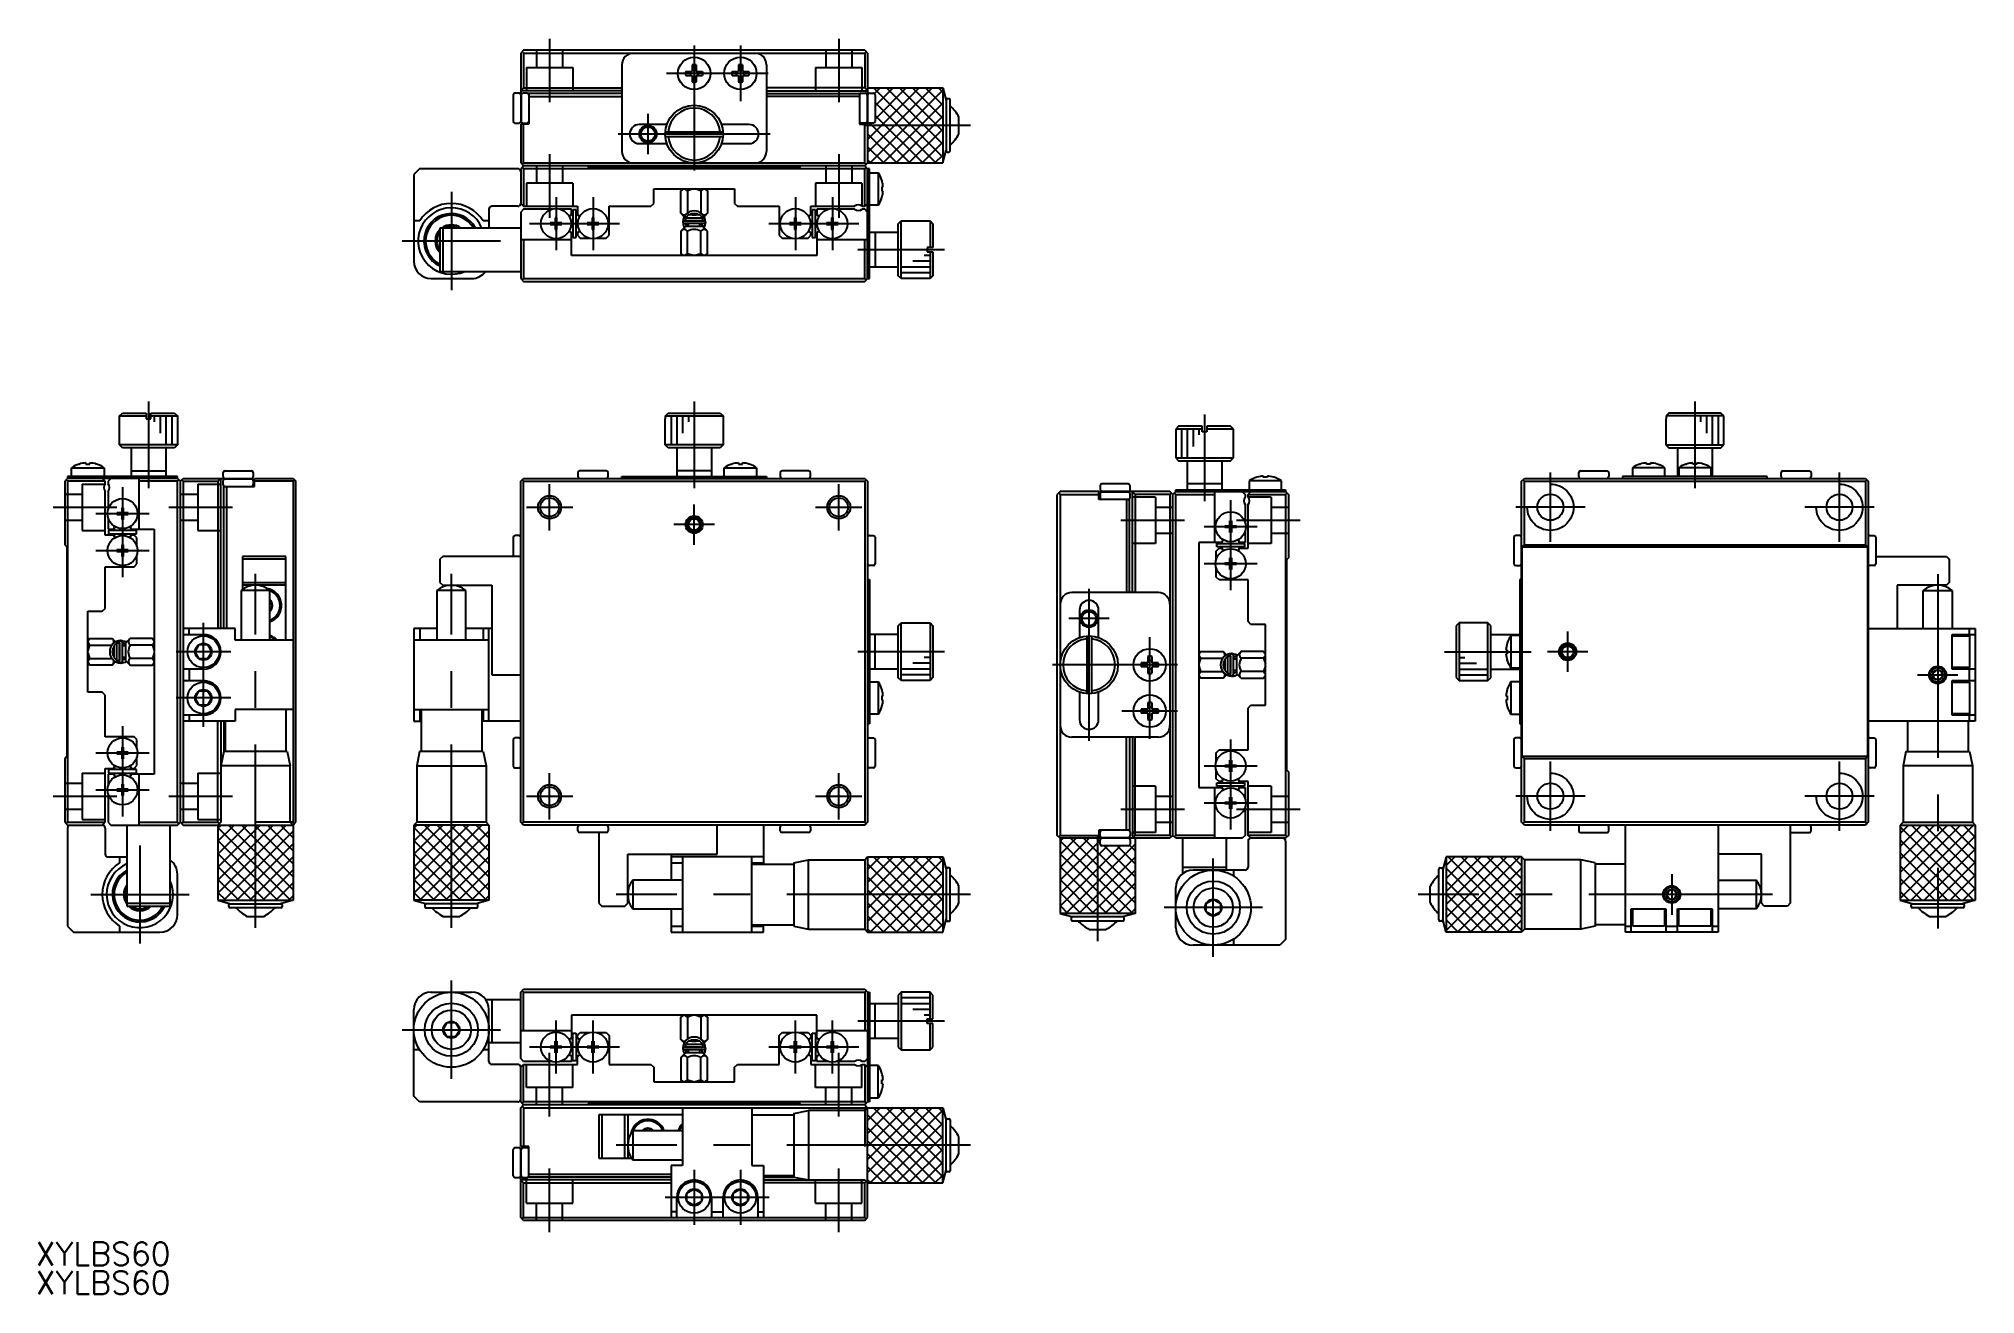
# Model space of a CAD drawing. Extents: x 1 to 335, y -2 to 215.
import ezdxf

# ---------------------------------------------------------------- set-up
doc = ezdxf.new("R2010")
doc.units = 0
doc.linetypes.add('CENTER', pattern=[50.8, 31.75, -6.35, 6.35, -6.35])
doc.linetypes.add('DASHED', pattern=[19.05, 12.7, -6.35])
doc.layers.get('0').update_dxf_attribs({"linetype": 'CONTINUOUS'})
doc.layers.add('CENTER', color=1, linetype='CENTER')
doc.styles.get("Standard").update_dxf_attribs({"font": 'txt.shx', "height": 3, "bigfont": 'bigfont.shx'})

# ---------------------------------------------------------------- blocks, each defined once
blk = doc.blocks.new('*U268')
at = {"color": 7, "linetype": 'CONTINUOUS'}
blk.add_text('XYLBS60', height=4, dxfattribs=at).set_placement((0, 2.7))
blk = doc.blocks.new('*U269')
at = {"color": 7, "linetype": 'CONTINUOUS'}
blk.add_text('XYLBS60', height=4, dxfattribs=at).set_placement((0, -2.3))

msp = doc.modelspace()

# ---------------------------------------------------------------- linework, layer by layer
at = {"color": 7, "linetype": 'CONTINUOUS'}
for p, q in [((84.39, 212.94), (83.89, 212.44)), ((83.89, 212.44), (83.89, 200.44)), ((84.39, 212.44), (84.14, 212.69)), ((143.39, 212.94), (84.39, 212.94)), ((84.39, 212.44), (84.39, 206.44)), ((84.39, 212.44), (143.39, 212.44)), ((143.39, 212.94), (143.89, 212.44)), ((143.39, 212.44), (143.64, 212.69)), ((143.39, 212.44), (143.39, 206.44)), ((143.89, 212.44), (143.89, 193.44)), ((101.39, 210.44), (101.39, 195.44)), ((101.39, 210.44), (101.39, 195.44)), ((112.44, 209.29), (113.54, 209.29)), ((112.44, 208.59), (113.54, 208.59)), ((113.54, 210.4), (113.54, 209.29)), ((113.54, 208.59), (113.54, 207.48)), ((114.24, 210.4), (114.24, 209.29)), ((114.24, 209.29), (115.35, 209.29)), ((114.24, 208.59), (115.35, 208.59)), ((114.24, 208.59), (114.24, 207.48)), ((120.44, 209.29), (121.54, 209.29)), ((120.44, 208.59), (121.54, 208.59)), ((121.54, 210.4), (121.54, 209.29)), ((121.54, 208.59), (121.54, 207.48)), ((122.24, 210.4), (122.24, 209.29)), ((122.24, 209.29), (123.35, 209.29)), ((122.24, 208.59), (123.35, 208.59)), ((122.24, 208.59), (122.24, 207.48)), ((126.39, 210.44), (126.39, 195.44)), ((126.39, 210.44), (126.39, 195.44)), ((82.59, 205.24), (82.59, 200.64)), ((83.59, 205.54), (82.89, 205.54)), ((84.39, 206.44), (83.89, 205.94)), ((101.39, 205.94), (83.89, 205.94)), ((83.89, 204.49), (83.99, 204.49)), ((83.89, 204.36), (83.99, 204.36)), ((83.99, 205.24), (83.99, 200.64)), ((84.99, 205.54), (84.29, 205.54)), ((84.39, 206.44), (101.39, 206.44)), ((101.39, 205.44), (85.29, 205.44)), ((85.29, 205.44), (85.29, 200.14)), ((85.29, 204.94), (101.39, 204.94)), ((143.39, 206.44), (126.39, 206.44)), ((126.39, 205.94), (143.89, 205.94)), ((126.39, 205.44), (142.49, 205.44)), ((142.49, 204.94), (126.39, 204.94)), ((142.49, 205.44), (142.49, 200.14)), ((142.79, 205.54), (143.49, 205.54)), ((143.39, 206.44), (143.89, 205.94)), ((143.79, 205.24), (143.79, 200.64)), ((143.89, 204.49), (143.79, 204.49)), ((143.89, 204.36), (143.79, 204.36)), ((143.89, 206.44), (156.89, 206.44)), ((144.19, 205.54), (144.89, 205.54)), ((145.19, 205.24), (145.19, 200.64)), ((156.89, 206.44), (157.48, 204.24)), ((156.89, 206.44), (156.89, 193.44)), ((157.48, 204.34), (157.48, 195.54)), ((157.98, 204.54), (157.68, 204.54)), ((158.18, 195.54), (158.18, 204.34)), ((83.89, 202.94), (83.99, 202.94)), ((83.89, 201.52), (83.99, 201.52)), ((83.89, 201.39), (83.99, 201.39)), ((143.89, 202.94), (143.79, 202.94)), ((143.89, 201.52), (143.79, 201.52)), ((143.89, 201.39), (143.79, 201.39)), ((159.69, 198.5), (159.69, 201.38)), ((82.89, 200.34), (83.59, 200.34)), ((83.89, 200.94), (83.99, 200.94)), ((83.89, 200.44), (84.07, 200.44)), ((85.29, 200.14), (83.89, 200.14)), ((83.89, 200.14), (83.89, 193.44)), ((84.29, 200.34), (84.99, 200.34)), ((84.39, 193.44), (84.39, 200.14)), ((85.22, 200.44), (85.29, 200.44)), ((109.17, 200.09), (104.39, 200.09)), ((108.91, 198.84), (118.88, 198.84)), ((108.91, 198.04), (118.88, 198.04)), ((123.39, 200.09), (118.61, 200.09)), ((142.57, 200.44), (142.49, 200.44)), ((142.49, 200.14), (143.89, 200.14)), ((143.49, 200.34), (142.79, 200.34)), ((143.39, 193.44), (143.39, 200.14)), ((143.89, 200.44), (143.72, 200.44)), ((143.89, 200.94), (143.79, 200.94)), ((144.89, 200.34), (144.19, 200.34)), ((104.39, 196.79), (109.17, 196.79)), ((118.61, 196.79), (123.39, 196.79)), ((156.89, 193.44), (157.48, 195.64)), ((157.68, 195.34), (157.98, 195.34)), ((66.39, 192.44), (65.39, 191.44)), ((65.39, 191.44), (65.39, 176.44)), ((83.39, 192.44), (66.39, 192.44)), ((83.89, 193.44), (84.39, 192.94)), ((84.39, 192.94), (83.89, 192.44)), ((83.89, 192.44), (83.89, 186.44)), ((84.39, 193.44), (84.14, 193.19)), ((84.39, 192.44), (84.14, 192.69)), ((84.39, 193.44), (143.39, 193.44)), ((143.39, 192.94), (84.39, 192.94)), ((95.39, 192.94), (84.39, 192.94)), ((143.39, 192.44), (84.39, 192.44)), ((84.39, 192.44), (84.39, 185.94)), ((95.74, 192.59), (95.39, 192.94)), ((132.04, 192.59), (95.74, 192.59)), ((132.39, 192.94), (132.04, 192.59)), ((143.39, 192.94), (132.39, 192.94)), ((143.89, 193.44), (143.39, 192.94)), ((143.39, 193.44), (143.64, 193.19)), ((143.89, 192.44), (143.39, 192.94)), ((143.39, 192.44), (143.64, 192.69)), ((143.39, 185.94), (143.39, 192.44)), ((143.89, 193.44), (156.89, 193.44)), ((144.19, 192.44), (143.89, 192.44)), ((143.89, 173.44), (143.89, 192.44)), ((144.19, 173.44), (144.19, 192.44)), ((144.19, 191.74), (145.74, 191.74)), ((145.74, 191.74), (145.74, 186.14)), ((106.89, 186.44), (106.89, 188.94)), ((106.89, 188.94), (120.89, 188.94)), ((112.06, 188.94), (111.58, 188.64)), ((111.58, 188.64), (111.88, 188.94)), ((111.58, 184.75), (111.58, 188.64)), ((112.74, 188.64), (112.26, 188.94)), ((113.7, 188.94), (112.74, 188.64)), ((112.74, 188.64), (112.74, 184.79)), ((115.05, 188.64), (114.09, 188.94)), ((115.53, 188.94), (115.05, 188.64)), ((115.05, 188.64), (115.05, 184.79)), ((116.2, 188.64), (115.72, 188.94)), ((115.9, 188.94), (116.2, 188.64)), ((116.2, 188.64), (116.2, 184.75)), ((120.89, 188.94), (120.89, 186.44)), ((146.36, 190.44), (146.36, 190.4)), ((146.57, 189.29), (146.36, 189.29)), ((146.36, 189.29), (146.36, 188.59)), ((146.36, 188.59), (146.57, 188.59)), ((78.39, 185.44), (78.39, 182.19)), ((83.39, 185.94), (78.89, 185.94)), ((83.89, 186.44), (84.39, 185.94)), ((84.39, 185.44), (83.89, 184.94)), ((83.89, 184.94), (83.89, 173.44)), ((84.39, 185.94), (93.69, 185.94)), ((89.28, 185.44), (84.39, 185.44)), ((92.69, 185.44), (90.71, 185.44)), ((92.69, 184.49), (92.47, 184.36)), ((92.69, 184.49), (92.69, 185.44)), ((93.49, 185.34), (92.89, 185.34)), ((92.89, 185.34), (92.89, 180.54)), ((93.49, 180.54), (93.49, 185.34)), ((93.69, 185.94), (93.69, 184.49)), ((93.69, 184.49), (93.99, 184.32)), ((99.19, 180.94), (99.19, 185.94)), ((99.19, 185.94), (106.39, 185.94)), ((106.39, 185.94), (106.89, 186.44)), ((112.18, 184.15), (111.58, 184.75)), ((112.89, 184.44), (112.39, 183.94)), ((114.89, 184.44), (112.89, 184.44)), ((115.39, 183.94), (114.89, 184.44)), ((116.2, 184.75), (115.6, 184.15)), ((120.89, 186.44), (121.39, 185.94)), ((121.39, 185.94), (128.59, 185.94)), ((128.59, 185.94), (128.59, 180.94)), ((134.09, 184.49), (133.87, 184.36)), ((134.09, 184.49), (134.09, 185.94)), ((134.09, 185.94), (141.63, 185.94)), ((134.89, 185.34), (134.29, 185.34)), ((134.29, 185.34), (134.29, 180.54)), ((134.89, 180.54), (134.89, 185.34)), ((137.08, 185.44), (135.09, 185.44)), ((135.09, 185.44), (135.09, 184.49)), ((135.09, 184.49), (135.39, 184.32)), ((141.63, 185.44), (138.51, 185.44)), ((142.96, 185.94), (143.39, 185.94)), ((143.39, 185.44), (142.96, 185.44)), ((143.39, 185.94), (143.89, 186.44)), ((143.89, 184.94), (143.39, 185.44)), ((145.74, 186.14), (144.19, 186.14)), ((146.36, 187.44), (146.36, 187.48)), ((66.42, 183.44), (65.39, 183.44)), ((83.89, 182.19), (69.89, 182.19)), ((69.89, 182.19), (69.89, 174.69)), ((70.39, 182.19), (70.39, 174.69)), ((78.39, 183.44), (77.37, 183.44)), ((89.79, 183.09), (88.99, 183.09)), ((88.99, 183.09), (88.99, 182.8)), ((88.99, 182.8), (89.79, 182.8)), ((89.52, 183.09), (89.52, 182.8)), ((90.14, 183.94), (89.85, 183.94)), ((89.85, 183.94), (89.85, 183.15)), ((90.14, 183.41), (89.85, 183.41)), ((89.85, 182.74), (89.85, 181.94)), ((89.85, 182.47), (90.14, 182.47)), ((89.85, 181.94), (90.14, 181.94)), ((90.14, 183.15), (90.14, 183.94)), ((90.14, 181.94), (90.14, 182.74)), ((90.99, 183.09), (90.2, 183.09)), ((90.2, 182.8), (90.99, 182.8)), ((90.46, 182.8), (90.46, 183.09)), ((90.99, 182.8), (90.99, 183.09)), ((92.69, 181.39), (92.47, 181.52)), ((92.69, 177.44), (92.69, 181.39)), ((93.69, 181.39), (93.99, 181.56)), ((93.69, 181.39), (93.69, 180.94)), ((93.69, 180.94), (94.19, 180.44)), ((96.19, 183.09), (95.39, 183.09)), ((95.39, 183.09), (95.39, 182.8)), ((95.39, 182.8), (96.19, 182.8)), ((95.92, 183.09), (95.92, 182.8)), ((96.54, 183.94), (96.25, 183.94)), ((96.25, 183.94), (96.25, 183.15)), ((96.54, 183.41), (96.25, 183.41)), ((96.25, 182.74), (96.25, 181.94)), ((96.25, 182.47), (96.54, 182.47)), ((96.25, 181.94), (96.54, 181.94)), ((96.54, 183.15), (96.54, 183.94)), ((96.54, 181.94), (96.54, 182.74)), ((97.39, 183.09), (96.6, 183.09)), ((96.6, 182.8), (97.39, 182.8)), ((96.86, 182.8), (96.86, 183.09)), ((97.39, 182.8), (97.39, 183.09)), ((98.69, 180.44), (99.19, 180.94)), ((112.39, 182.44), (111.58, 181.63)), ((111.58, 181.63), (111.58, 177.74)), ((112.17, 183.44), (115.62, 183.44)), ((115.62, 182.99), (112.17, 182.99)), ((112.39, 183.94), (115.39, 183.94)), ((112.39, 183.94), (112.39, 183.44)), ((115.39, 183.44), (112.39, 183.44)), ((115.39, 182.44), (112.39, 182.44)), ((112.61, 182.44), (112.41, 182.99)), ((112.89, 182.94), (112.61, 182.94)), ((112.74, 177.74), (112.74, 181.63)), ((112.89, 182.44), (112.89, 182.99)), ((114.89, 182.44), (114.89, 182.99)), ((114.89, 182.94), (115.18, 182.94)), ((115.05, 177.74), (115.05, 181.63)), ((115.18, 182.44), (115.27, 182.61)), ((115.27, 182.6), (115.27, 182.61)), ((115.27, 182.61), (115.27, 182.61)), ((115.28, 182.6), (115.27, 182.6)), ((115.28, 182.59), (115.28, 182.6)), ((115.29, 182.59), (115.28, 182.59)), ((115.3, 182.58), (115.29, 182.59)), ((115.31, 182.58), (115.3, 182.58)), ((115.32, 182.57), (115.31, 182.58)), ((115.33, 182.56), (115.32, 182.57)), ((115.35, 182.55), (115.33, 182.56)), ((115.33, 182.56), (115.33, 182.56)), ((115.38, 182.54), (115.35, 182.55)), ((115.41, 182.52), (115.38, 182.54)), ((115.39, 183.44), (115.39, 183.94)), ((116.2, 181.63), (115.39, 182.44)), ((115.44, 182.51), (115.41, 182.52)), ((115.48, 182.49), (115.44, 182.51)), ((115.51, 182.47), (115.48, 182.49)), ((115.55, 182.46), (115.51, 182.47)), ((115.58, 182.45), (115.55, 182.46)), ((115.6, 182.45), (115.58, 182.45)), ((115.59, 182.25), (115.68, 182.43)), ((115.61, 182.44), (115.6, 182.45)), ((115.62, 182.44), (115.61, 182.44)), ((115.63, 182.44), (115.62, 182.44)), ((115.64, 182.43), (115.63, 182.44)), ((115.65, 182.43), (115.64, 182.43)), ((115.66, 182.43), (115.65, 182.43)), ((115.67, 182.43), (115.66, 182.43)), ((115.68, 182.43), (115.67, 182.43)), ((115.67, 182.43), (115.67, 182.43)), ((115.68, 183), (115.69, 182.99)), ((115.69, 182.47), (115.68, 182.43)), ((115.68, 182.43), (115.68, 182.43)), ((115.68, 182.43), (115.68, 182.43)), ((115.69, 182.99), (115.7, 182.96)), ((115.72, 182.53), (115.69, 182.47)), ((115.7, 182.96), (115.71, 182.92)), ((115.71, 182.92), (115.72, 182.89)), ((115.72, 182.89), (115.73, 182.85)), ((115.73, 182.6), (115.72, 182.57)), ((115.72, 182.57), (115.72, 182.53)), ((115.73, 182.85), (115.73, 182.82)), ((115.73, 182.82), (115.74, 182.78)), ((115.74, 182.64), (115.73, 182.6)), ((115.84, 183.18), (115.74, 182.67)), ((115.74, 182.78), (115.74, 182.75)), ((115.74, 182.75), (115.74, 182.71)), ((115.74, 182.71), (115.74, 182.67)), ((115.74, 182.67), (115.74, 182.64)), ((116.2, 177.74), (116.2, 181.63)), ((128.59, 180.94), (129.09, 180.44)), ((131.19, 183.09), (130.39, 183.09)), ((130.39, 183.09), (130.39, 182.8)), ((130.39, 182.8), (131.19, 182.8)), ((130.92, 183.09), (130.92, 182.8)), ((131.54, 183.94), (131.25, 183.94)), ((131.25, 183.94), (131.25, 183.15)), ((131.54, 183.41), (131.25, 183.41)), ((131.25, 182.74), (131.25, 181.94)), ((131.25, 182.47), (131.54, 182.47)), ((131.25, 181.94), (131.54, 181.94)), ((131.54, 183.15), (131.54, 183.94)), ((131.54, 181.94), (131.54, 182.74)), ((132.39, 183.09), (131.6, 183.09)), ((131.6, 182.8), (132.39, 182.8)), ((131.86, 182.8), (131.86, 183.09)), ((132.39, 182.8), (132.39, 183.09)), ((133.59, 180.44), (134.09, 180.94)), ((134.09, 181.39), (133.87, 181.52)), ((134.09, 180.94), (134.09, 181.39)), ((135.09, 181.39), (135.39, 181.56)), ((135.09, 181.39), (135.09, 177.44)), ((137.59, 183.09), (136.79, 183.09)), ((136.79, 183.09), (136.79, 182.8)), ((136.79, 182.8), (137.59, 182.8)), ((137.32, 183.09), (137.32, 182.8)), ((137.94, 183.94), (137.65, 183.94)), ((137.65, 183.94), (137.65, 183.15)), ((137.94, 183.41), (137.65, 183.41)), ((137.65, 182.74), (137.65, 181.94)), ((137.65, 182.47), (137.94, 182.47)), ((137.65, 181.94), (137.94, 181.94)), ((137.94, 183.15), (137.94, 183.94)), ((137.94, 181.94), (137.94, 182.74)), ((138.79, 183.09), (138, 183.09)), ((138, 182.8), (138.79, 182.8)), ((138.26, 182.8), (138.26, 183.09)), ((138.79, 182.8), (138.79, 183.09)), ((149.19, 181.44), (144.19, 181.44)), ((145.19, 181.44), (145.19, 175.44)), ((149.19, 182.94), (149.69, 183.44)), ((149.19, 173.94), (149.19, 182.94)), ((149.69, 173.44), (149.69, 183.44)), ((149.69, 183.44), (154.69, 183.44)), ((154.69, 183.44), (154.69, 178.84)), ((154.69, 183.44), (155.19, 182.94)), ((155.19, 182.94), (155.19, 178.84)), ((92.69, 180.14), (83.89, 180.14)), ((84.39, 180.14), (84.39, 173.44)), ((92.89, 180.54), (93.49, 180.54)), ((94.19, 180.44), (95.68, 180.44)), ((97.11, 180.44), (98.69, 180.44)), ((112.06, 177.44), (111.58, 177.74)), ((111.58, 177.74), (111.88, 177.44)), ((112.74, 177.74), (112.26, 177.44)), ((113.7, 177.44), (112.74, 177.74)), ((115.05, 177.74), (114.09, 177.44)), ((115.53, 177.44), (115.05, 177.74)), ((116.2, 177.74), (115.72, 177.44)), ((115.9, 177.44), (116.2, 177.74)), ((129.09, 180.44), (130.68, 180.44)), ((132.11, 180.44), (133.59, 180.44)), ((134.29, 180.54), (134.89, 180.54)), ((143.89, 180.14), (135.09, 180.14)), ((143.39, 173.44), (143.39, 180.14)), ((155.19, 178.84), (154.19, 178.84)), ((154.19, 178.84), (154.19, 178.04)), ((154.19, 178.04), (155.19, 178.04)), ((154.69, 178.04), (154.69, 173.44)), ((155.19, 178.04), (155.19, 173.94)), ((69.89, 174.69), (83.89, 174.69)), ((135.09, 177.44), (92.69, 177.44)), ((149.19, 175.44), (144.19, 175.44)), ((68.39, 173.44), (75.39, 173.44)), ((83.89, 173.44), (84.39, 172.94)), ((84.39, 173.44), (84.14, 173.19)), ((84.39, 173.44), (143.39, 173.44)), ((84.39, 172.94), (143.39, 172.94)), ((143.39, 173.44), (143.64, 173.19)), ((143.39, 172.94), (143.89, 173.44)), ((143.89, 173.44), (144.19, 173.44)), ((149.69, 173.44), (149.19, 173.94)), ((154.69, 173.44), (149.69, 173.44)), ((155.19, 173.94), (154.69, 173.44)), ((14.51, 149.67), (15.01, 150.17)), ((14.51, 149.67), (19.11, 149.67)), ((14.51, 144.67), (14.51, 149.67)), ((15.01, 150.17), (19.11, 150.17)), ((19.11, 150.17), (19.11, 149.17)), ((19.11, 149.17), (19.91, 149.17)), ((19.91, 149.17), (19.91, 150.17)), ((19.91, 150.17), (24.01, 150.17)), ((19.91, 149.67), (24.51, 149.67)), ((24.01, 150.17), (24.51, 149.67)), ((24.51, 149.67), (24.51, 144.67)), ((108.89, 144.67), (108.89, 149.17)), ((108.89, 149.17), (108.91, 149.17)), ((108.91, 149.67), (109.41, 150.17)), ((108.91, 149.67), (118.88, 149.67)), ((108.91, 149.17), (108.91, 149.67)), ((109.41, 150.17), (118.38, 150.17)), ((118.38, 150.17), (118.88, 149.67)), ((118.88, 149.67), (118.88, 149.17)), ((118.88, 149.17), (118.89, 149.17)), ((118.89, 149.17), (118.89, 144.67)), ((197.69, 147.9), (197.19, 147.4)), ((201.79, 147.4), (197.19, 147.4)), ((197.19, 147.4), (197.19, 142.4)), ((201.79, 147.9), (197.69, 147.9)), ((201.79, 146.9), (201.79, 147.9)), ((206.69, 147.9), (202.59, 147.9)), ((202.59, 147.9), (202.59, 146.9)), ((207.19, 147.4), (202.59, 147.4)), ((207.19, 147.4), (206.69, 147.9)), ((207.19, 142.4), (207.19, 147.4)), ((282.01, 149.17), (281.99, 149.17)), ((281.99, 149.17), (281.99, 144.67)), ((282.51, 150.17), (282.01, 149.67)), ((291.97, 149.67), (282.01, 149.67)), ((282.01, 149.67), (282.01, 149.17)), ((291.47, 150.17), (282.51, 150.17)), ((291.97, 149.67), (291.47, 150.17)), ((291.97, 149.17), (291.97, 149.67)), ((291.99, 149.17), (291.97, 149.17)), ((291.99, 144.67), (291.99, 149.17)), ((24.51, 144.67), (14.51, 144.67)), ((15.01, 144.17), (14.51, 144.67)), ((24.01, 144.17), (15.01, 144.17)), ((16.51, 144.17), (16.51, 139.17)), ((22.51, 144.17), (22.51, 139.17)), ((24.51, 144.67), (24.01, 144.17)), ((118.89, 144.67), (108.89, 144.67)), ((109.39, 144.17), (108.89, 144.67)), ((118.39, 144.17), (109.39, 144.17)), ((110.89, 144.17), (110.89, 139.17)), ((116.89, 144.17), (116.89, 139.17)), ((118.89, 144.67), (118.39, 144.17)), ((202.59, 146.9), (201.79, 146.9)), ((281.99, 144.67), (291.99, 144.67)), ((281.99, 144.67), (282.49, 144.17)), ((282.49, 144.17), (291.49, 144.17)), ((283.99, 144.17), (283.99, 139.17)), ((289.99, 144.17), (289.99, 139.17)), ((291.49, 144.17), (291.99, 144.67)), ((6.21, 139.17), (6.21, 140.71)), ((6.21, 140.71), (11.81, 140.71)), ((7.51, 141.34), (7.55, 141.34)), ((8.66, 141.55), (8.66, 141.34)), ((8.66, 141.34), (9.36, 141.34)), ((9.36, 141.34), (9.36, 141.55)), ((10.51, 141.34), (10.47, 141.34)), ((11.81, 140.71), (11.81, 139.17)), ((119.09, 139.17), (119.09, 140.71)), ((119.09, 140.71), (124.69, 140.71)), ((120.39, 141.34), (120.44, 141.34)), ((121.54, 141.55), (121.54, 141.34)), ((121.54, 141.34), (122.24, 141.34)), ((122.24, 141.34), (122.24, 141.55)), ((123.39, 141.34), (123.35, 141.34)), ((124.69, 140.71), (124.69, 139.17)), ((197.19, 142.4), (207.19, 142.4)), ((197.19, 142.4), (197.69, 141.9)), ((197.69, 141.9), (206.69, 141.9)), ((199.19, 141.9), (199.19, 136.9)), ((205.19, 141.9), (205.19, 136.9)), ((206.69, 141.9), (207.19, 142.4)), ((281.79, 140.71), (276.19, 140.71)), ((276.19, 140.71), (276.19, 139.17)), ((277.49, 141.34), (277.53, 141.34)), ((278.64, 141.34), (278.64, 141.55)), ((279.34, 141.34), (278.64, 141.34)), ((279.34, 141.55), (279.34, 141.34)), ((280.49, 141.34), (280.45, 141.34)), ((281.79, 139.17), (281.79, 140.71)), ((289.79, 140.71), (284.19, 140.71)), ((284.19, 140.71), (284.19, 139.17)), ((285.49, 141.34), (285.53, 141.34)), ((286.64, 141.34), (286.64, 141.55)), ((287.34, 141.34), (286.64, 141.34)), ((287.34, 141.55), (287.34, 141.34)), ((288.49, 141.34), (288.45, 141.34)), ((289.79, 139.17), (289.79, 140.71)), ((5.51, 138.87), (5.01, 138.37)), ((5.01, 138.37), (5.01, 127.37)), ((5.51, 138.37), (5.26, 138.62)), ((24.51, 139.17), (5.51, 139.17)), ((5.51, 139.17), (5.51, 138.87)), ((24.51, 138.87), (5.51, 138.87)), ((12.01, 138.37), (5.51, 138.37)), ((5.51, 138.37), (5.51, 79.37)), ((12.01, 138.37), (11.51, 138.87)), ((12.01, 137.93), (12.01, 138.37)), ((13.01, 138.87), (12.51, 138.37)), ((12.51, 138.37), (12.51, 137.93)), ((16.51, 140.17), (22.51, 140.17)), ((17.81, 138.87), (17.81, 130.07)), ((24.51, 138.37), (17.81, 138.37)), ((24.51, 138.87), (24.51, 139.17)), ((25.01, 138.37), (24.51, 138.87)), ((24.51, 138.37), (24.76, 138.62)), ((24.51, 79.37), (24.51, 138.37)), ((25.01, 138.37), (25.51, 138.87)), ((25.01, 79.37), (25.01, 138.37)), ((25.01, 79.37), (25.01, 138.37)), ((25.51, 138.37), (25.26, 138.62)), ((25.51, 138.87), (37.51, 138.87)), ((25.51, 138.37), (31.51, 138.37)), ((25.51, 138.37), (25.51, 79.37)), ((31.51, 138.37), (32.01, 138.87)), ((31.51, 138.37), (31.51, 112.87)), ((32.01, 112.87), (32.01, 138.87)), ((32.41, 139.17), (32.41, 139.87)), ((32.41, 137.77), (32.41, 138.47)), ((32.51, 112.87), (32.51, 137.47)), ((32.51, 137.47), (37.81, 137.47)), ((32.71, 140.17), (37.31, 140.17)), ((32.71, 138.77), (37.31, 138.77)), ((33.01, 137.47), (33.01, 112.87)), ((33.46, 138.87), (33.46, 138.77)), ((33.59, 138.87), (33.59, 138.77)), ((35.01, 138.87), (35.01, 138.77)), ((36.43, 138.87), (36.43, 138.77)), ((36.56, 138.87), (36.56, 138.77)), ((37.01, 138.87), (37.01, 138.77)), ((37.51, 138.87), (37.51, 138.7)), ((37.51, 137.55), (37.51, 137.47)), ((37.61, 139.87), (37.61, 139.17)), ((37.61, 138.47), (37.61, 137.77)), ((37.81, 137.47), (37.81, 138.87)), ((37.81, 138.87), (44.51, 138.87)), ((44.51, 138.37), (37.81, 138.37)), ((44.51, 138.87), (45.01, 138.37)), ((44.51, 138.37), (44.76, 138.62)), ((44.51, 138.37), (44.51, 79.37)), ((45.01, 79.37), (45.01, 138.37)), ((83.89, 138.37), (84.39, 138.87)), ((83.89, 79.37), (83.89, 138.37)), ((84.39, 138.37), (84.14, 138.62)), ((84.39, 138.87), (143.39, 138.87)), ((84.39, 79.37), (84.39, 138.37)), ((84.39, 138.37), (143.39, 138.37)), ((93.79, 139.87), (93.79, 139.17)), ((98.69, 140.17), (94.09, 140.17)), ((98.99, 139.17), (98.99, 139.87)), ((101.39, 138.87), (101.39, 139.17)), ((101.39, 139.17), (126.39, 139.17)), ((116.89, 140.17), (110.89, 140.17)), ((126.39, 139.17), (126.39, 138.87)), ((128.79, 139.87), (128.79, 139.17)), ((133.69, 140.17), (129.09, 140.17)), ((133.99, 139.17), (133.99, 139.87)), ((143.39, 138.87), (143.89, 138.37)), ((143.39, 138.37), (143.64, 138.62)), ((143.39, 138.37), (143.39, 79.37)), ((143.89, 138.37), (143.89, 79.37)), ((184.09, 137.6), (184.09, 136.9)), ((188.99, 137.9), (184.39, 137.9)), ((189.29, 136.9), (189.29, 137.6)), ((205.19, 137.9), (199.19, 137.9)), ((215.49, 138.44), (209.89, 138.44)), ((209.89, 138.44), (209.89, 136.9)), ((211.19, 139.07), (211.23, 139.07)), ((212.34, 139.07), (212.34, 139.28)), ((213.04, 139.07), (212.34, 139.07)), ((213.04, 139.28), (213.04, 139.07)), ((214.19, 139.07), (214.14, 139.07)), ((215.49, 136.9), (215.49, 138.44)), ((256.99, 138.37), (257.49, 138.87)), ((256.99, 79.37), (256.99, 138.37)), ((257.49, 138.37), (257.24, 138.62)), ((257.49, 138.87), (316.49, 138.87)), ((257.49, 127.37), (257.49, 138.37)), ((257.49, 138.37), (316.49, 138.37)), ((266.89, 139.17), (266.89, 139.87)), ((267.19, 140.17), (271.79, 140.17)), ((272.09, 139.87), (272.09, 139.17)), ((299.49, 139.17), (274.49, 139.17)), ((274.49, 139.17), (274.49, 138.87)), ((283.99, 140.17), (284.19, 140.17)), ((289.79, 140.17), (289.99, 140.17)), ((299.49, 138.87), (299.49, 139.17)), ((301.89, 139.17), (301.89, 139.87)), ((302.19, 140.17), (306.79, 140.17)), ((307.09, 139.87), (307.09, 139.17)), ((316.49, 138.87), (316.99, 138.37)), ((316.49, 138.37), (316.74, 138.62)), ((316.49, 138.37), (316.49, 127.37)), ((316.99, 138.37), (316.99, 79.37)), ((12.01, 129.07), (12.01, 136.61)), ((12.51, 136.61), (12.51, 133.49)), ((177.19, 136.6), (176.69, 136.1)), ((176.69, 77.1), (176.69, 136.1)), ((177.19, 136.1), (176.94, 136.35)), ((183.89, 136.6), (177.19, 136.6)), ((177.19, 136.1), (183.89, 136.1)), ((177.19, 136.1), (177.19, 77.1)), ((183.89, 135.2), (183.89, 136.6)), ((189.19, 135.2), (183.89, 135.2)), ((184.09, 136.2), (184.09, 135.5)), ((196.19, 136.6), (184.19, 136.6)), ((184.19, 136.6), (184.19, 136.43)), ((184.19, 135.28), (184.19, 135.2)), ((188.99, 136.5), (184.39, 136.5)), ((184.69, 136.6), (184.69, 136.5)), ((185.14, 136.6), (185.14, 136.5)), ((185.26, 136.6), (185.26, 136.5)), ((186.69, 136.6), (186.69, 136.5)), ((188.11, 136.6), (188.11, 136.5)), ((188.24, 136.6), (188.24, 136.5)), ((188.69, 135.2), (188.69, 119.1)), ((189.19, 119.1), (189.19, 135.2)), ((189.29, 135.5), (189.29, 136.2)), ((189.69, 119.1), (189.69, 136.6)), ((190.19, 136.1), (189.69, 136.6)), ((196.19, 136.1), (190.19, 136.1)), ((190.19, 136.1), (190.19, 119.1)), ((196.69, 136.1), (196.19, 136.6)), ((196.19, 136.1), (196.44, 136.35)), ((196.19, 136.1), (196.19, 77.1)), ((196.69, 136.1), (197.19, 136.6)), ((196.69, 77.1), (196.69, 136.1)), ((196.69, 77.1), (196.69, 136.1)), ((197.19, 136.1), (196.94, 136.35)), ((197.19, 136.6), (197.19, 136.9)), ((197.19, 136.9), (216.19, 136.9)), ((197.19, 136.6), (216.19, 136.6)), ((197.19, 77.1), (197.19, 136.1)), ((197.19, 136.1), (203.89, 136.1)), ((203.89, 136.6), (203.89, 127.8)), ((208.69, 136.6), (209.19, 136.1)), ((209.19, 136.1), (209.19, 135.66)), ((209.19, 134.34), (209.19, 131.22)), ((209.69, 136.1), (210.19, 136.6)), ((209.69, 136.1), (216.19, 136.1)), ((209.69, 135.66), (209.69, 136.1)), ((209.69, 126.8), (209.69, 134.34)), ((216.19, 136.9), (216.19, 136.6)), ((216.19, 136.6), (216.69, 136.1)), ((216.19, 136.1), (216.44, 136.35)), ((216.19, 136.1), (216.19, 77.1)), ((216.69, 136.1), (216.69, 125.1)), ((12.51, 132.06), (12.51, 130.07)), ((14.81, 132.92), (14.01, 132.92)), ((14.01, 132.92), (14.01, 132.63)), ((14.01, 132.63), (14.81, 132.63)), ((14.54, 132.92), (14.54, 132.63)), ((15.16, 133.77), (14.87, 133.77)), ((14.87, 133.77), (14.87, 132.98)), ((15.16, 133.24), (14.87, 133.24)), ((14.87, 132.57), (14.87, 131.77)), ((14.87, 132.3), (15.16, 132.3)), ((14.87, 131.77), (15.16, 131.77)), ((15.16, 132.98), (15.16, 133.77)), ((15.16, 131.77), (15.16, 132.57)), ((16.01, 132.92), (15.22, 132.92)), ((15.22, 132.63), (16.01, 132.63)), ((15.48, 132.63), (15.48, 132.92)), ((16.01, 132.63), (16.01, 132.92)), ((205.69, 130.36), (205.69, 130.65)), ((205.69, 130.65), (206.48, 130.65)), ((206.22, 130.36), (206.22, 130.65)), ((206.54, 131.5), (206.83, 131.5)), ((206.54, 130.71), (206.54, 131.5)), ((206.54, 130.97), (206.83, 130.97)), ((206.83, 131.5), (206.83, 130.71)), ((206.89, 130.65), (207.69, 130.65)), ((207.16, 130.65), (207.16, 130.36)), ((207.69, 130.65), (207.69, 130.36)), ((5.01, 127.37), (5.36, 127.02)), ((13.46, 129.07), (12.01, 129.07)), ((12.51, 130.07), (13.46, 130.07)), ((17.41, 129.87), (12.61, 129.87)), ((12.61, 129.87), (12.61, 129.27)), ((12.61, 129.27), (17.41, 129.27)), ((13.46, 130.07), (13.63, 130.37)), ((13.46, 129.07), (13.59, 128.85)), ((15.16, 127.37), (14.87, 127.37)), ((14.87, 127.37), (14.87, 126.58)), ((15.16, 126.58), (15.16, 127.37)), ((16.56, 130.07), (16.39, 130.37)), ((16.56, 129.07), (16.43, 128.85)), ((16.56, 130.07), (20.51, 130.07)), ((17.01, 129.07), (16.56, 129.07)), ((17.51, 128.57), (17.01, 129.07)), ((17.41, 129.27), (17.41, 129.87)), ((17.51, 127.09), (17.51, 128.57)), ((20.51, 130.07), (20.51, 87.67)), ((82.59, 128.67), (82.59, 125.37)), ((83.59, 128.97), (82.89, 128.97)), ((144.19, 128.97), (144.89, 128.97)), ((145.19, 128.67), (145.19, 124.07)), ((205.14, 127.8), (201.19, 127.8)), ((201.19, 127.8), (201.19, 85.4)), ((204.29, 127.6), (209.09, 127.6)), ((204.29, 127), (204.29, 127.6)), ((205.14, 127.8), (205.31, 128.1)), ((206.48, 130.36), (205.69, 130.36)), ((206.54, 129.5), (206.54, 130.3)), ((206.83, 130.03), (206.54, 130.03)), ((206.83, 129.5), (206.54, 129.5)), ((206.83, 130.3), (206.83, 129.5)), ((207.69, 130.36), (206.89, 130.36)), ((208.24, 127.8), (208.06, 128.1)), ((209.19, 127.8), (208.24, 127.8)), ((209.09, 127.6), (209.09, 127)), ((209.19, 129.79), (209.19, 127.8)), ((255.69, 128.67), (255.69, 124.07)), ((256.69, 128.97), (255.99, 128.97)), ((257.14, 127.02), (257.49, 127.37)), ((257.49, 127.37), (316.49, 127.37)), ((316.49, 127.37), (316.84, 127.02)), ((317.29, 128.97), (317.99, 128.97)), ((318.29, 128.67), (318.29, 124.07)), ((5.36, 127.02), (5.36, 90.72)), ((14.81, 126.52), (14.01, 126.52)), ((14.01, 126.52), (14.01, 126.23)), ((14.01, 126.23), (14.81, 126.23)), ((14.54, 126.52), (14.54, 126.23)), ((15.16, 126.84), (14.87, 126.84)), ((14.87, 126.17), (14.87, 125.37)), ((14.87, 125.9), (15.16, 125.9)), ((14.87, 125.37), (15.16, 125.37)), ((15.16, 125.37), (15.16, 126.17)), ((16.01, 126.52), (15.22, 126.52)), ((15.22, 126.23), (16.01, 126.23)), ((15.48, 126.23), (15.48, 126.52)), ((16.01, 126.23), (16.01, 126.52)), ((17.01, 123.57), (17.51, 124.07)), ((17.51, 124.07), (17.51, 125.66)), ((43.26, 125.37), (35.76, 125.37)), ((35.76, 125.37), (35.76, 119.68)), ((43.26, 124.87), (35.76, 124.87)), ((43.26, 110.87), (43.26, 125.37)), ((70.39, 125.37), (69.89, 124.87)), ((69.89, 124.87), (69.89, 120.87)), ((83.89, 125.37), (70.39, 125.37)), ((204.19, 126.3), (204.69, 126.8)), ((204.19, 124.82), (204.19, 126.3)), ((209.09, 127), (204.29, 127)), ((204.69, 126.8), (205.14, 126.8)), ((205.14, 126.8), (205.26, 126.58)), ((205.69, 123.96), (205.69, 124.25)), ((205.69, 124.25), (206.48, 124.25)), ((206.48, 123.96), (205.69, 123.96)), ((206.22, 123.96), (206.22, 124.25)), ((206.54, 125.1), (206.83, 125.1)), ((206.54, 124.31), (206.54, 125.1)), ((206.54, 124.57), (206.83, 124.57)), ((206.83, 125.1), (206.83, 124.31)), ((206.89, 124.25), (207.69, 124.25)), ((207.69, 123.96), (206.89, 123.96)), ((207.16, 124.25), (207.16, 123.96)), ((207.69, 124.25), (207.69, 123.96)), ((208.24, 126.8), (208.11, 126.58)), ((208.24, 126.8), (209.69, 126.8)), ((216.69, 125.1), (216.34, 124.75)), ((216.34, 124.75), (216.34, 88.45)), ((257.14, 127.02), (316.84, 127.02)), ((257.14, 90.72), (257.14, 127.02)), ((316.84, 127.02), (316.84, 90.72)), ((318.29, 125.37), (330.49, 125.37)), ((330.49, 125.37), (330.99, 124.87)), ((330.99, 124.87), (330.99, 120.87)), ((12.01, 116.37), (12.01, 123.57)), ((12.01, 123.57), (17.01, 123.57)), ((35.76, 120.87), (43.26, 120.87)), ((69.89, 120.87), (70.39, 120.37)), ((143.89, 121.37), (144.19, 121.37)), ((144.89, 123.77), (144.19, 123.77)), ((144.19, 121.37), (144.19, 96.37)), ((204.19, 121.8), (204.19, 123.39)), ((204.69, 121.3), (204.19, 121.8)), ((209.69, 121.3), (204.69, 121.3)), ((206.54, 123.1), (206.54, 123.9)), ((206.83, 123.63), (206.54, 123.63)), ((206.83, 123.1), (206.54, 123.1)), ((206.83, 123.9), (206.83, 123.1)), ((209.69, 114.1), (209.69, 121.3)), ((255.99, 123.77), (256.69, 123.77)), ((256.99, 121.37), (256.69, 121.37)), ((256.69, 121.37), (256.69, 96.37)), ((317.99, 123.77), (317.29, 123.77)), ((330.99, 120.87), (330.49, 120.37)), ((35.51, 119.49), (35.51, 110.87)), ((40.51, 119.49), (35.51, 119.49)), ((43.26, 120.37), (35.76, 120.37)), ((40.51, 110.87), (40.51, 119.49)), ((40.96, 116.87), (40.51, 117.64)), ((74.39, 119.49), (69.39, 119.49)), ((69.39, 119.49), (69.39, 110.87)), ((70.39, 120.37), (78.89, 120.37)), ((74.39, 110.87), (74.39, 119.49)), ((78.89, 120.37), (78.89, 104.87)), ((194.19, 119.1), (179.19, 119.1)), ((194.19, 119.1), (179.19, 119.1)), ((330.49, 120.37), (321.99, 120.37)), ((321.99, 120.37), (321.99, 112.87)), ((326.49, 119.49), (331.49, 119.49)), ((326.49, 112.87), (326.49, 119.49)), ((331.49, 119.49), (331.49, 112.87)), ((9.01, 101.87), (9.01, 115.87)), ((9.01, 115.87), (11.51, 115.87)), ((11.51, 115.87), (12.01, 116.37)), ((40.51, 116.1), (40.96, 116.87)), ((180.54, 116.1), (180.54, 111.32)), ((183.84, 111.32), (183.84, 116.1)), ((210.19, 113.6), (209.69, 114.1)), ((9.01, 110.88), (9.31, 111.18)), ((9.31, 111.18), (9.01, 110.7)), ((9.31, 111.18), (13.2, 111.18)), ((13.2, 111.18), (13.8, 110.58)), ((14.51, 107.15), (14.51, 110.6)), ((14.78, 110.82), (15.29, 110.72)), ((14.95, 110.66), (14.96, 110.67)), ((14.96, 110.67), (15, 110.68)), ((14.96, 110.6), (14.96, 107.15)), ((15, 110.68), (15.03, 110.69)), ((15.03, 110.69), (15.07, 110.7)), ((15.07, 110.7), (15.1, 110.71)), ((15.1, 110.71), (15.14, 110.71)), ((15.14, 110.71), (15.17, 110.72)), ((15.17, 110.72), (15.21, 110.72)), ((15.21, 110.72), (15.24, 110.72)), ((15.24, 110.72), (15.28, 110.72)), ((15.28, 110.72), (15.31, 110.71)), ((15.31, 110.71), (15.35, 110.71)), ((15.35, 110.71), (15.38, 110.7)), ((15.38, 110.7), (15.42, 110.69)), ((15.42, 110.69), (15.49, 110.67)), ((15.49, 110.67), (15.52, 110.66)), ((15.5, 110.56), (15.49, 110.53)), ((15.51, 110.57), (15.5, 110.56)), ((16.32, 111.18), (15.51, 110.37)), ((15.52, 110.61), (15.51, 110.6)), ((15.51, 110.6), (15.51, 110.59)), ((15.51, 110.59), (15.51, 110.57)), ((15.52, 110.66), (15.52, 110.66)), ((15.52, 110.66), (15.52, 110.65)), ((15.7, 110.56), (15.52, 110.66)), ((15.52, 110.65), (15.52, 110.65)), ((15.52, 110.65), (15.52, 110.65)), ((15.52, 110.65), (15.52, 110.64)), ((15.52, 110.64), (15.52, 110.63)), ((15.52, 110.63), (15.52, 110.62)), ((15.52, 110.62), (15.52, 110.61)), ((20.21, 111.18), (16.32, 111.18)), ((20.51, 110.88), (20.21, 111.18)), ((20.21, 111.18), (20.51, 110.7)), ((34.51, 112.87), (25.51, 112.87)), ((25.51, 111.87), (29.01, 111.87)), ((26.51, 111.87), (26.51, 112.87)), ((34.51, 110.87), (34.51, 112.87)), ((44.51, 110.87), (34.51, 110.87)), ((69.39, 112.87), (65.39, 112.87)), ((65.39, 112.87), (65.39, 96.87)), ((78.39, 110.87), (65.39, 110.87)), ((66.42, 112.87), (66.42, 110.87)), ((78.89, 112.87), (74.39, 112.87)), ((77.37, 112.87), (77.37, 110.87)), ((78.39, 96.87), (78.39, 112.87)), ((149.19, 111.87), (144.19, 111.87)), ((145.19, 105.87), (145.19, 111.87)), ((149.19, 113.37), (149.69, 113.87)), ((149.19, 104.37), (149.19, 113.37)), ((149.69, 103.87), (149.69, 113.87)), ((149.69, 113.87), (154.19, 113.87)), ((154.19, 113.87), (154.19, 113.86)), ((154.19, 113.86), (154.69, 113.86)), ((154.69, 113.86), (154.69, 103.89)), ((154.69, 113.86), (155.19, 113.35)), ((155.19, 113.35), (155.19, 104.39)), ((181.79, 111.59), (181.79, 101.62)), ((182.59, 111.59), (182.59, 101.62)), ((212.69, 113.6), (210.19, 113.6)), ((212.69, 99.6), (212.69, 113.6)), ((246.19, 113.86), (245.69, 113.35)), ((245.69, 113.35), (245.69, 104.39)), ((246.19, 113.86), (246.19, 103.89)), ((246.69, 113.86), (246.19, 113.86)), ((251.19, 113.87), (246.69, 113.87)), ((246.69, 113.87), (246.69, 113.86)), ((251.19, 103.87), (251.19, 113.87)), ((251.69, 113.37), (251.19, 113.87)), ((251.69, 104.37), (251.69, 113.37)), ((251.69, 111.87), (256.69, 111.87)), ((256.69, 111.67), (255.15, 111.67)), ((255.15, 111.67), (255.15, 106.07)), ((255.69, 111.67), (255.69, 111.87)), ((316.99, 112.87), (335.49, 112.87)), ((331.49, 105.87), (331.49, 111.87)), ((331.49, 111.87), (335.49, 111.87)), ((331.49, 111.62), (334.49, 111.62)), ((334.49, 111.87), (334.49, 112.87)), ((334.49, 111.62), (334.49, 106.12)), ((335.49, 112.87), (335.49, 96.87)), ((9.01, 110.51), (9.31, 110.03)), ((9.31, 110.03), (9.01, 109.07)), ((9.01, 108.68), (9.31, 107.72)), ((9.31, 107.72), (9.01, 107.24)), ((9.31, 110.03), (13.17, 110.03)), ((9.31, 107.72), (13.17, 107.72)), ((14.01, 110.37), (13.51, 109.87)), ((13.51, 109.87), (13.51, 107.87)), ((13.51, 107.87), (14.01, 107.37)), ((14.51, 110.37), (14.01, 110.37)), ((14.01, 107.37), (14.01, 110.37)), ((14.01, 107.37), (14.51, 107.37)), ((14.51, 110.37), (14.51, 107.37)), ((15.51, 109.87), (14.96, 109.87)), ((15.51, 107.87), (14.96, 107.87)), ((15.51, 107.58), (14.96, 107.39)), ((15.01, 109.87), (15.01, 110.15)), ((15.01, 107.87), (15.01, 107.59)), ((15.35, 110.25), (15.34, 110.25)), ((15.34, 110.25), (15.34, 110.25)), ((15.51, 110.16), (15.34, 110.25)), ((15.36, 110.26), (15.35, 110.25)), ((15.35, 110.25), (15.35, 110.25)), ((15.37, 110.28), (15.36, 110.27)), ((15.36, 110.27), (15.36, 110.26)), ((15.38, 110.29), (15.37, 110.28)), ((15.39, 110.3), (15.38, 110.3)), ((15.38, 110.3), (15.38, 110.29)), ((15.4, 110.32), (15.39, 110.31)), ((15.39, 110.31), (15.39, 110.3)), ((15.42, 110.35), (15.4, 110.32)), ((15.43, 110.39), (15.42, 110.35)), ((15.45, 110.42), (15.43, 110.39)), ((15.46, 110.46), (15.45, 110.42)), ((15.48, 110.49), (15.46, 110.46)), ((15.49, 110.53), (15.48, 110.49)), ((15.51, 110.37), (15.51, 107.37)), ((15.51, 107.37), (16.32, 106.56)), ((20.21, 110.03), (16.32, 110.03)), ((20.21, 107.72), (16.32, 107.72)), ((20.51, 110.51), (20.21, 110.03)), ((20.21, 110.03), (20.51, 109.07)), ((20.51, 108.68), (20.21, 107.72)), ((20.21, 107.72), (20.51, 107.24)), ((27.57, 108.87), (28.29, 110.12)), ((28.29, 107.62), (27.57, 108.87)), ((28.29, 110.12), (29.73, 110.12)), ((29.73, 107.62), (28.29, 107.62)), ((29.73, 110.12), (30.46, 108.87)), ((30.46, 108.87), (29.73, 107.62)), ((192.34, 108.06), (192.34, 106.95)), ((193.04, 108.06), (193.04, 106.95)), ((201.19, 108.61), (201.49, 108.91)), ((201.49, 108.91), (201.19, 108.43)), ((201.19, 108.24), (201.49, 107.76)), ((201.49, 107.76), (201.19, 106.8)), ((201.49, 108.91), (205.38, 108.91)), ((201.49, 107.76), (205.34, 107.76)), ((205.38, 108.91), (205.97, 108.31)), ((206.19, 108.1), (205.69, 107.6)), ((205.69, 107.6), (205.69, 105.6)), ((206.69, 108.1), (206.19, 108.1)), ((206.19, 105.1), (206.19, 108.1)), ((206.69, 104.88), (206.69, 108.33)), ((206.69, 108.1), (206.69, 105.1)), ((206.95, 108.55), (207.46, 108.45)), ((207.13, 108.39), (207.14, 108.4)), ((207.14, 108.4), (207.17, 108.41)), ((207.14, 108.33), (207.14, 104.88)), ((207.69, 107.6), (207.14, 107.6)), ((207.17, 108.41), (207.2, 108.42)), ((207.19, 107.6), (207.19, 107.88)), ((207.2, 108.42), (207.24, 108.43)), ((207.24, 108.43), (207.27, 108.44)), ((207.27, 108.44), (207.31, 108.44)), ((207.31, 108.44), (207.34, 108.45)), ((207.34, 108.45), (207.38, 108.45)), ((207.38, 108.45), (207.42, 108.45)), ((207.42, 108.45), (207.45, 108.45)), ((207.45, 108.45), (207.49, 108.44)), ((207.49, 108.44), (207.52, 108.44)), ((207.52, 107.98), (207.51, 107.98)), ((207.69, 107.89), (207.51, 107.98)), ((207.52, 108.44), (207.56, 108.43)), ((207.53, 107.99), (207.52, 107.98)), ((207.52, 107.98), (207.52, 107.98)), ((207.54, 108), (207.53, 107.99)), ((207.53, 107.99), (207.53, 107.99)), ((207.55, 108.02), (207.54, 108.01)), ((207.54, 108.01), (207.54, 108)), ((207.56, 108.03), (207.55, 108.02)), ((207.56, 108.43), (207.59, 108.42)), ((207.57, 108.05), (207.56, 108.04)), ((207.56, 108.04), (207.56, 108.03)), ((207.56, 108.03), (207.56, 108.03)), ((207.59, 108.08), (207.57, 108.05)), ((207.59, 108.42), (207.66, 108.4)), ((207.6, 108.12), (207.59, 108.08)), ((207.62, 108.15), (207.6, 108.12)), ((207.64, 108.19), (207.62, 108.15)), ((207.65, 108.22), (207.64, 108.19)), ((207.66, 108.26), (207.65, 108.22)), ((207.66, 108.4), (207.69, 108.39)), ((207.68, 108.29), (207.66, 108.26)), ((207.69, 108.33), (207.68, 108.32)), ((207.68, 108.32), (207.68, 108.3)), ((207.68, 108.3), (207.68, 108.29)), ((208.5, 108.91), (207.69, 108.1)), ((207.69, 108.39), (207.69, 108.39)), ((207.69, 108.39), (207.69, 108.39)), ((207.69, 108.39), (207.69, 108.38)), ((207.88, 108.29), (207.69, 108.39)), ((207.69, 108.38), (207.7, 108.38)), ((207.7, 108.37), (207.69, 108.36)), ((207.69, 108.36), (207.69, 108.35)), ((207.69, 108.35), (207.69, 108.34)), ((207.69, 108.34), (207.69, 108.33)), ((207.69, 108.1), (207.69, 105.1)), ((207.7, 108.38), (207.7, 108.37)), ((212.39, 108.91), (208.5, 108.91)), ((212.39, 107.76), (208.5, 107.76)), ((212.69, 108.61), (212.39, 108.91)), ((212.39, 108.91), (212.69, 108.43)), ((212.69, 108.24), (212.39, 107.76)), ((212.39, 107.76), (212.69, 106.8)), ((254.31, 109.22), (254.52, 109.22)), ((254.52, 108.52), (254.31, 108.52)), ((254.52, 110.37), (254.52, 110.33)), ((254.52, 109.22), (254.52, 108.52)), ((254.52, 107.37), (254.52, 107.41)), ((9.01, 107.04), (9.31, 106.56)), ((9.31, 106.56), (9.01, 106.86)), ((13.2, 106.56), (9.31, 106.56)), ((13.8, 107.16), (13.2, 106.56)), ((16.32, 106.56), (20.21, 106.56)), ((20.51, 107.04), (20.21, 106.56)), ((20.21, 106.56), (20.51, 106.86)), ((29.01, 105.87), (25.51, 105.87)), ((25.51, 103.87), (29.01, 103.87)), ((26.51, 105.87), (26.51, 103.87)), ((78.89, 104.87), (83.89, 104.87)), ((149.19, 105.87), (144.19, 105.87)), ((149.69, 103.87), (149.19, 104.37)), ((154.19, 103.87), (149.69, 103.87)), ((154.69, 103.89), (154.19, 103.89)), ((154.19, 103.89), (154.19, 103.87)), ((155.19, 104.39), (154.69, 103.89)), ((192.34, 106.95), (191.23, 106.95)), ((192.34, 106.25), (191.23, 106.25)), ((192.34, 106.25), (192.34, 105.14)), ((194.14, 106.95), (193.04, 106.95)), ((193.04, 106.25), (193.04, 105.14)), ((194.14, 106.25), (193.04, 106.25)), ((201.19, 106.41), (201.49, 105.45)), ((201.49, 105.45), (201.19, 104.97)), ((201.19, 104.77), (201.49, 104.29)), ((201.49, 104.29), (201.19, 104.59)), ((201.49, 105.45), (205.34, 105.45)), ((205.38, 104.29), (201.49, 104.29)), ((205.97, 104.89), (205.38, 104.29)), ((205.69, 105.6), (206.19, 105.1)), ((206.19, 105.1), (206.69, 105.1)), ((207.69, 105.6), (207.14, 105.6)), ((207.69, 105.31), (207.14, 105.12)), ((207.19, 105.6), (207.19, 105.32)), ((207.69, 105.1), (208.5, 104.29)), ((212.39, 105.45), (208.5, 105.45)), ((208.5, 104.29), (212.39, 104.29)), ((212.69, 106.41), (212.39, 105.45)), ((212.39, 105.45), (212.69, 104.97)), ((212.69, 104.77), (212.39, 104.29)), ((212.39, 104.29), (212.69, 104.59)), ((245.69, 104.39), (246.19, 103.89)), ((246.19, 103.89), (246.69, 103.89)), ((246.69, 103.89), (246.69, 103.87)), ((246.69, 103.87), (251.19, 103.87)), ((251.19, 103.87), (251.69, 104.37)), ((251.69, 105.87), (256.69, 105.87)), ((255.15, 106.07), (256.69, 106.07)), ((255.69, 105.87), (255.69, 106.07)), ((328.82, 105.72), (328.17, 105.15)), ((328.17, 105.15), (328.34, 104.3)), ((328.34, 104.3), (329.16, 104.02)), ((329.64, 105.44), (328.82, 105.72)), ((329.16, 104.02), (329.81, 104.59)), ((329.81, 104.59), (329.64, 105.44)), ((334.49, 106.12), (331.49, 106.12)), ((335.49, 105.87), (331.49, 105.87)), ((331.49, 97.87), (331.49, 103.87)), ((331.49, 103.87), (335.49, 103.87)), ((334.49, 103.87), (334.49, 105.87)), ((11.51, 101.87), (9.01, 101.87)), ((12.01, 101.37), (11.51, 101.87)), ((12.01, 94.17), (12.01, 101.37)), ((27.57, 100.87), (28.29, 102.12)), ((28.29, 99.62), (27.57, 100.87)), ((28.29, 102.12), (29.73, 102.12)), ((29.73, 102.12), (30.46, 100.87)), ((30.46, 100.87), (29.73, 99.62)), ((144.19, 103.67), (145.74, 103.67)), ((145.74, 103.67), (145.74, 98.07)), ((146.36, 102.37), (146.36, 102.33)), ((146.57, 101.22), (146.36, 101.22)), ((146.36, 101.22), (146.36, 100.52)), ((146.36, 100.52), (146.57, 100.52)), ((180.54, 101.88), (180.54, 97.1)), ((183.84, 97.1), (183.84, 101.88)), ((254.31, 101.22), (254.52, 101.22)), ((254.52, 100.52), (254.31, 100.52)), ((254.52, 102.37), (254.52, 102.33)), ((254.52, 101.22), (254.52, 100.52)), ((256.69, 103.67), (255.15, 103.67)), ((255.15, 103.67), (255.15, 98.07)), ((331.49, 103.62), (334.49, 103.62)), ((334.49, 103.62), (334.49, 98.12)), ((29.01, 97.87), (25.51, 97.87)), ((26.51, 97.87), (26.51, 96.87)), ((29.73, 99.62), (28.29, 99.62)), ((44.51, 98.87), (34.51, 98.87)), ((34.51, 98.87), (34.51, 96.87)), ((43.26, 98.87), (43.26, 91.62)), ((65.39, 98.87), (78.39, 98.87)), ((66.42, 98.87), (66.42, 96.87)), ((66.64, 98.87), (66.64, 91.62)), ((77.14, 98.87), (77.14, 91.62)), ((77.37, 98.87), (77.37, 96.87)), ((145.74, 98.07), (144.19, 98.07)), ((146.36, 99.37), (146.36, 99.41)), ((192.34, 98.95), (191.23, 98.95)), ((192.34, 98.25), (191.23, 98.25)), ((192.34, 100.06), (192.34, 98.95)), ((192.34, 98.25), (192.34, 97.14)), ((193.04, 100.06), (193.04, 98.95)), ((194.14, 98.95), (193.04, 98.95)), ((193.04, 98.25), (193.04, 97.14)), ((194.14, 98.25), (193.04, 98.25)), ((209.69, 99.1), (210.19, 99.6)), ((209.69, 91.9), (209.69, 99.1)), ((210.19, 99.6), (212.69, 99.6)), ((254.52, 99.37), (254.52, 99.41)), ((255.15, 98.07), (256.69, 98.07)), ((334.49, 98.12), (331.49, 98.12)), ((335.49, 97.87), (331.49, 97.87)), ((334.49, 96.87), (334.49, 97.87)), ((17.01, 94.17), (12.01, 94.17)), ((17.51, 93.67), (17.01, 94.17)), ((34.51, 96.87), (25.51, 96.87)), ((31.51, 79.37), (31.51, 96.87)), ((32.01, 96.87), (32.01, 79.37)), ((32.51, 96.87), (32.51, 91.62)), ((32.76, 96.87), (32.76, 91.62)), ((65.39, 96.87), (66.64, 96.87)), ((83.89, 96.87), (77.14, 96.87)), ((83.59, 93.97), (82.89, 93.97)), ((144.19, 96.37), (143.89, 96.37)), ((144.19, 93.97), (144.89, 93.97)), ((194.19, 94.1), (179.19, 94.1)), ((194.19, 94.1), (179.19, 94.1)), ((188.69, 78), (188.69, 94.1)), ((189.19, 94.1), (189.19, 78)), ((189.69, 94.1), (189.69, 76.6)), ((190.19, 77.1), (190.19, 94.1)), ((256.69, 93.97), (255.99, 93.97)), ((256.69, 96.37), (256.99, 96.37)), ((335.49, 96.87), (316.99, 96.87)), ((317.29, 93.97), (317.99, 93.97)), ((323.74, 96.87), (323.74, 91.62)), ((334.24, 96.87), (334.24, 91.62)), ((5.36, 90.72), (5.01, 90.37)), ((14.81, 91.52), (14.01, 91.52)), ((14.01, 91.52), (14.01, 91.23)), ((14.01, 91.23), (14.81, 91.23)), ((14.54, 91.52), (14.54, 91.23)), ((15.16, 92.37), (14.87, 92.37)), ((14.87, 92.37), (14.87, 91.58)), ((15.16, 91.84), (14.87, 91.84)), ((14.87, 91.17), (14.87, 90.37)), ((14.87, 90.9), (15.16, 90.9)), ((15.16, 91.58), (15.16, 92.37)), ((15.16, 90.37), (15.16, 91.17)), ((16.01, 91.52), (15.22, 91.52)), ((15.22, 91.23), (16.01, 91.23)), ((15.48, 91.23), (15.48, 91.52)), ((16.01, 91.23), (16.01, 91.52)), ((17.51, 92.09), (17.51, 93.67)), ((17.51, 89.17), (17.51, 90.66)), ((32.51, 91.62), (32.01, 89.12)), ((43.51, 91.62), (32.51, 91.62)), ((43.51, 91.62), (44.01, 89.12)), ((66.39, 91.62), (65.89, 89.12)), ((77.39, 91.62), (66.39, 91.62)), ((77.39, 91.62), (77.89, 89.12)), ((82.59, 93.67), (82.59, 89.07)), ((145.19, 93.67), (145.19, 89.07)), ((204.19, 91.4), (204.69, 91.9)), ((204.19, 89.82), (204.19, 91.4)), ((204.69, 91.9), (209.69, 91.9)), ((255.69, 93.67), (255.69, 89.07)), ((316.84, 90.72), (257.14, 90.72)), ((257.49, 90.37), (257.14, 90.72)), ((316.84, 90.72), (316.49, 90.37)), ((318.29, 93.67), (318.29, 89.07)), ((323.49, 91.62), (322.99, 89.12)), ((323.49, 91.62), (334.49, 91.62)), ((334.49, 91.62), (334.99, 89.12)), ((5.01, 90.37), (5.01, 79.37)), ((12.01, 79.37), (12.01, 88.67)), ((12.01, 88.67), (13.46, 88.67)), ((13.46, 87.67), (12.51, 87.67)), ((12.51, 87.67), (12.51, 85.69)), ((17.41, 88.47), (12.61, 88.47)), ((12.61, 88.47), (12.61, 87.87)), ((12.61, 87.87), (17.41, 87.87)), ((13.46, 88.67), (13.63, 88.97)), ((13.46, 87.67), (13.59, 87.45)), ((14.87, 90.37), (15.16, 90.37)), ((16.56, 88.67), (16.39, 88.97)), ((16.56, 87.67), (16.43, 87.45)), ((16.56, 88.67), (17.01, 88.67)), ((20.51, 87.67), (16.56, 87.67)), ((17.01, 88.67), (17.51, 89.17)), ((17.41, 87.87), (17.41, 88.47)), ((17.81, 87.67), (17.81, 78.87)), ((44.01, 89.12), (32.01, 89.12)), ((44.01, 79.37), (44.01, 89.12)), ((65.89, 89.12), (65.89, 79.37)), ((65.89, 89.12), (77.89, 89.12)), ((77.89, 89.12), (77.89, 79.37)), ((82.89, 88.77), (83.59, 88.77)), ((144.89, 88.77), (144.19, 88.77)), ((204.19, 86.9), (204.19, 88.39)), ((205.69, 88.96), (205.69, 89.25)), ((205.69, 89.25), (206.48, 89.25)), ((206.48, 88.96), (205.69, 88.96)), ((206.22, 88.96), (206.22, 89.25)), ((206.54, 90.1), (206.83, 90.1)), ((206.54, 89.31), (206.54, 90.1)), ((206.54, 89.57), (206.83, 89.57)), ((206.54, 88.1), (206.54, 88.9)), ((206.83, 88.63), (206.54, 88.63)), ((206.83, 88.1), (206.54, 88.1)), ((206.83, 90.1), (206.83, 89.31)), ((206.83, 88.9), (206.83, 88.1)), ((206.89, 89.25), (207.69, 89.25)), ((207.69, 88.96), (206.89, 88.96)), ((207.16, 89.25), (207.16, 88.96)), ((207.69, 89.25), (207.69, 88.96)), ((216.34, 88.45), (216.69, 88.1)), ((216.69, 88.1), (216.69, 77.1)), ((255.99, 88.77), (256.69, 88.77)), ((316.49, 90.37), (257.49, 90.37)), ((257.49, 79.37), (257.49, 90.37)), ((316.49, 90.37), (316.49, 79.37)), ((317.99, 88.77), (317.29, 88.77)), ((322.99, 89.12), (322.99, 79.37)), ((334.99, 89.12), (322.99, 89.12)), ((334.99, 89.12), (334.99, 79.37)), ((12.51, 84.26), (12.51, 79.37)), ((14.81, 85.12), (14.01, 85.12)), ((14.01, 85.12), (14.01, 84.83)), ((14.01, 84.83), (14.81, 84.83)), ((14.54, 85.12), (14.54, 84.83)), ((15.16, 85.97), (14.87, 85.97)), ((14.87, 85.97), (14.87, 85.18)), ((15.16, 85.44), (14.87, 85.44)), ((14.87, 84.77), (14.87, 83.97)), ((14.87, 84.5), (15.16, 84.5)), ((14.87, 83.97), (15.16, 83.97)), ((15.16, 85.18), (15.16, 85.97)), ((15.16, 83.97), (15.16, 84.77)), ((16.01, 85.12), (15.22, 85.12)), ((15.22, 84.83), (16.01, 84.83)), ((15.48, 84.83), (15.48, 85.12)), ((16.01, 84.83), (16.01, 85.12)), ((201.19, 85.4), (205.14, 85.4)), ((203.89, 85.4), (203.89, 76.6)), ((204.69, 86.4), (204.19, 86.9)), ((204.29, 86.2), (209.09, 86.2)), ((204.29, 85.6), (204.29, 86.2)), ((209.09, 85.6), (204.29, 85.6)), ((205.14, 86.4), (204.69, 86.4)), ((205.14, 86.4), (205.31, 86.7)), ((205.14, 85.4), (205.26, 85.18)), ((208.24, 86.4), (208.06, 86.7)), ((208.24, 85.4), (208.11, 85.18)), ((209.69, 86.4), (208.24, 86.4)), ((208.24, 85.4), (209.19, 85.4)), ((209.09, 86.2), (209.09, 85.6)), ((209.19, 85.4), (209.19, 83.42)), ((209.69, 77.1), (209.69, 86.4)), ((205.69, 82.56), (205.69, 82.85)), ((205.69, 82.85), (206.48, 82.85)), ((206.48, 82.56), (205.69, 82.56)), ((206.22, 82.56), (206.22, 82.85)), ((206.54, 83.7), (206.83, 83.7)), ((206.54, 82.91), (206.54, 83.7)), ((206.54, 83.17), (206.83, 83.17)), ((206.54, 81.7), (206.54, 82.5)), ((206.83, 82.23), (206.54, 82.23)), ((206.83, 81.7), (206.54, 81.7)), ((206.83, 83.7), (206.83, 82.91)), ((206.83, 82.5), (206.83, 81.7)), ((206.89, 82.85), (207.69, 82.85)), ((207.69, 82.56), (206.89, 82.56)), ((207.16, 82.85), (207.16, 82.56)), ((207.69, 82.85), (207.69, 82.56)), ((209.19, 81.99), (209.19, 77.1)), ((5.01, 79.37), (5.51, 78.87)), ((5.51, 79.37), (5.26, 79.12)), ((5.51, 79.37), (12.01, 79.37)), ((5.51, 78.87), (11.51, 78.87)), ((5.51, 78.37), (5.51, 61.37)), ((11.51, 78.87), (12.01, 79.37)), ((12.01, 78.37), (12.01, 73.87)), ((12.51, 79.37), (13.01, 78.87)), ((13.01, 78.87), (24.51, 78.87)), ((15.76, 78.87), (15.76, 64.87)), ((17.81, 79.37), (24.51, 79.37)), ((23.26, 64.87), (23.26, 78.87)), ((24.51, 79.37), (24.76, 79.12)), ((24.51, 78.87), (25.01, 79.37)), ((25.01, 79.37), (25.51, 78.87)), ((25.51, 79.37), (25.26, 79.12)), ((25.51, 79.37), (31.51, 79.37)), ((25.51, 78.87), (44.51, 78.87)), ((31.51, 79.37), (31.76, 79.12)), ((32.01, 79.37), (31.51, 78.87)), ((31.51, 78.87), (31.51, 65.87)), ((31.51, 78.87), (44.51, 78.87)), ((44.51, 79.37), (37.81, 79.37)), ((44.01, 79.37), (44.51, 78.87)), ((44.51, 78.87), (45.01, 79.37)), ((44.51, 79.37), (44.76, 79.12)), ((44.51, 78.87), (44.51, 65.87)), ((65.89, 79.37), (65.39, 78.87)), ((65.39, 78.87), (65.39, 65.87)), ((78.39, 78.87), (65.39, 78.87)), ((77.89, 79.37), (65.89, 79.37)), ((77.89, 79.37), (78.39, 78.87)), ((78.39, 78.87), (78.39, 65.87)), ((84.39, 78.87), (83.89, 79.37)), ((84.39, 79.37), (84.14, 79.12)), ((143.39, 79.37), (84.39, 79.37)), ((143.39, 78.87), (84.39, 78.87)), ((93.79, 77.87), (93.79, 78.57)), ((98.69, 77.57), (94.09, 77.57)), ((97.39, 77.57), (97.39, 65.37)), ((98.99, 78.57), (98.99, 77.87)), ((117.89, 73.87), (117.89, 78.87)), ((125.89, 78.87), (125.89, 72.12)), ((128.79, 77.87), (128.79, 78.57)), ((133.69, 77.57), (129.09, 77.57)), ((133.99, 78.57), (133.99, 77.87)), ((143.39, 79.37), (143.64, 79.12)), ((143.89, 79.37), (143.39, 78.87)), ((177.19, 76.6), (176.69, 77.1)), ((177.19, 77.1), (176.94, 76.85)), ((177.19, 77.1), (183.89, 77.1)), ((189.19, 78), (183.89, 78)), ((183.89, 78), (183.89, 76.6)), ((184.09, 77), (184.09, 77.7)), ((184.19, 77.93), (184.19, 78)), ((189.29, 77.7), (189.29, 77)), ((190.19, 77.1), (189.69, 76.6)), ((196.19, 77.1), (190.19, 77.1)), ((196.69, 77.1), (196.19, 76.6)), ((196.19, 77.1), (196.44, 76.85)), ((197.19, 76.6), (196.69, 77.1)), ((197.19, 77.1), (196.94, 76.85)), ((203.89, 77.1), (197.19, 77.1)), ((209.19, 77.1), (208.69, 76.6)), ((216.19, 77.1), (209.69, 77.1)), ((210.19, 76.6), (209.69, 77.1)), ((216.19, 77.1), (216.44, 76.85)), ((216.69, 77.1), (216.19, 76.6)), ((257.49, 78.87), (256.99, 79.37)), ((257.49, 79.37), (257.24, 79.12)), ((316.49, 79.37), (257.49, 79.37)), ((316.49, 78.87), (257.49, 78.87)), ((266.89, 78.57), (266.89, 77.87)), ((267.19, 77.57), (271.79, 77.57)), ((272.09, 77.87), (272.09, 78.57)), ((274.99, 60.37), (274.99, 78.87)), ((290.99, 78.87), (290.99, 60.37)), ((303.49, 78.87), (303.49, 65.37)), ((303.49, 77.57), (306.79, 77.57)), ((307.09, 77.87), (307.09, 78.57)), ((316.49, 79.37), (316.74, 79.12)), ((316.99, 79.37), (316.49, 78.87)), ((322.99, 79.37), (322.49, 78.87)), ((322.49, 78.87), (322.49, 65.87)), ((322.49, 78.87), (335.49, 78.87)), ((322.99, 79.37), (334.99, 79.37)), ((334.99, 79.37), (335.49, 78.87)), ((335.49, 78.87), (335.49, 65.87)), ((102.39, 65.37), (102.39, 73.87)), ((102.39, 73.87), (117.89, 73.87)), ((109.89, 73.87), (109.89, 69.37)), ((196.19, 76.6), (177.19, 76.6)), ((177.19, 76.6), (177.19, 63.6)), ((184.09, 75.6), (184.09, 76.3)), ((184.19, 76.6), (184.19, 76.78)), ((188.99, 76.7), (184.39, 76.7)), ((188.99, 75.3), (184.39, 75.3)), ((184.69, 76.6), (184.69, 76.7)), ((185.14, 76.6), (185.14, 76.7)), ((185.26, 76.6), (185.26, 76.7)), ((186.69, 76.6), (186.69, 76.7)), ((188.11, 76.6), (188.11, 76.7)), ((188.24, 76.6), (188.24, 76.7)), ((189.29, 76.3), (189.29, 75.6)), ((190.19, 76.6), (190.19, 63.6)), ((208.69, 76.6), (197.19, 76.6)), ((198.44, 70.54), (198.44, 76.6)), ((205.94, 76.6), (205.94, 71.1)), ((209.69, 76.1), (209.69, 71.6)), ((216.19, 76.6), (210.19, 76.6)), ((216.19, 76.1), (216.19, 59.1)), ((298.49, 73.87), (290.99, 73.87)), ((298.49, 65.37), (298.49, 73.87)), ((12.51, 73.37), (15.76, 73.37)), ((14.51, 73.37), (14.51, 72.35)), ((24.51, 63.37), (24.51, 70.37)), ((125.89, 73.37), (109.89, 73.37)), ((109.89, 72.35), (111.89, 72.35)), ((111.89, 73.37), (111.89, 60.37)), ((123.89, 60.37), (123.89, 73.37)), ((123.89, 72.35), (125.89, 72.35)), ((123.89, 72.12), (131.14, 72.12)), ((131.14, 72.37), (133.64, 72.87)), ((131.14, 72.37), (131.14, 61.37)), ((133.64, 72.87), (143.39, 72.87)), ((133.64, 60.87), (133.64, 72.87)), ((143.39, 72.87), (143.89, 73.37)), ((143.39, 72.87), (143.39, 60.87)), ((143.89, 73.37), (156.89, 73.37)), ((143.89, 73.37), (143.89, 60.37)), ((156.89, 73.37), (157.48, 71.17)), ((156.89, 73.37), (156.89, 60.37)), ((157.48, 71.27), (157.48, 62.47)), ((157.98, 71.47), (157.68, 71.47)), ((158.18, 62.47), (158.18, 71.27)), ((198.44, 71.6), (205.94, 71.6)), ((209.19, 71.1), (200.19, 71.1)), ((207.19, 71.1), (207.19, 70.08)), ((242.7, 62.47), (242.7, 71.27)), ((242.9, 71.47), (243.2, 71.47)), ((243.99, 73.37), (243.4, 71.17)), ((243.4, 71.27), (243.4, 62.47)), ((256.99, 73.37), (243.99, 73.37)), ((243.99, 73.37), (243.99, 60.37)), ((257.49, 72.87), (256.99, 73.37)), ((256.99, 73.37), (256.99, 60.37)), ((267.24, 72.87), (257.49, 72.87)), ((257.49, 72.87), (257.49, 60.87)), ((269.74, 72.37), (267.24, 72.87)), ((267.24, 60.87), (267.24, 72.87)), ((269.74, 72.37), (269.74, 61.37)), ((274.99, 72.12), (269.74, 72.12)), ((103.27, 69.37), (103.27, 64.37)), ((111.89, 69.37), (103.27, 69.37)), ((159.69, 65.43), (159.69, 68.31)), ((197.19, 61.1), (197.19, 68.1)), ((241.19, 65.43), (241.19, 68.31)), ((282.42, 67.52), (282.14, 66.7)), ((283.27, 67.69), (282.42, 67.52)), ((283.84, 67.04), (283.27, 67.69)), ((283.56, 66.22), (283.84, 67.04)), ((290.99, 69.37), (297.61, 69.37)), ((297.61, 69.37), (297.61, 64.37)), ((15.76, 65.37), (23.26, 65.37)), ((15.76, 64.87), (23.26, 64.87)), ((31.51, 65.87), (33.71, 65.28)), ((31.51, 65.87), (44.51, 65.87)), ((33.41, 64.78), (33.41, 65.08)), ((33.61, 65.28), (42.41, 65.28)), ((42.41, 64.58), (33.61, 64.58)), ((44.51, 65.87), (42.31, 65.28)), ((42.61, 65.08), (42.61, 64.78)), ((65.39, 65.87), (67.59, 65.28)), ((78.39, 65.87), (65.39, 65.87)), ((67.29, 65.08), (67.29, 64.78)), ((76.29, 65.28), (67.49, 65.28)), ((67.49, 64.58), (76.29, 64.58)), ((78.39, 65.87), (76.19, 65.28)), ((76.49, 64.78), (76.49, 65.08)), ((97.39, 65.37), (97.89, 64.87)), ((97.89, 64.87), (101.89, 64.87)), ((101.89, 64.87), (102.39, 65.37)), ((103.27, 64.37), (111.89, 64.37)), ((109.89, 64.37), (109.89, 60.37)), ((202.44, 65.32), (203.69, 66.05)), ((202.44, 63.88), (202.44, 65.32)), ((203.69, 63.16), (202.44, 63.88)), ((203.69, 66.05), (204.94, 65.32)), ((204.94, 63.88), (203.69, 63.16)), ((204.94, 65.32), (204.94, 63.88)), ((275.99, 60.37), (275.99, 64.37)), ((275.99, 64.37), (281.99, 64.37)), ((276.24, 61.37), (276.24, 64.37)), ((281.74, 64.37), (281.74, 61.37)), ((281.99, 64.37), (281.99, 60.37)), ((282.14, 66.7), (282.71, 66.05)), ((282.71, 66.05), (283.56, 66.22)), ((283.99, 60.37), (283.99, 64.37)), ((283.99, 64.37), (289.99, 64.37)), ((284.24, 61.37), (284.24, 64.37)), ((289.74, 64.37), (289.74, 61.37)), ((289.99, 64.37), (289.99, 60.37)), ((297.61, 64.37), (290.99, 64.37)), ((298.99, 64.87), (298.49, 65.37)), ((302.99, 64.87), (298.99, 64.87)), ((303.49, 65.37), (302.99, 64.87)), ((322.49, 65.87), (324.69, 65.28)), ((322.49, 65.87), (335.49, 65.87)), ((324.39, 64.78), (324.39, 65.08)), ((324.59, 65.28), (333.39, 65.28)), ((333.39, 64.58), (324.59, 64.58)), ((335.49, 65.87), (333.29, 65.28)), ((333.59, 65.08), (333.59, 64.78)), ((5.51, 61.37), (6.51, 60.37)), ((6.51, 60.37), (21.51, 60.37)), ((14.51, 61.39), (14.51, 60.37)), ((36.57, 63.07), (39.46, 63.07)), ((70.45, 63.07), (73.34, 63.07)), ((109.89, 61.39), (111.89, 61.39)), ((109.89, 60.37), (125.89, 60.37)), ((123.89, 61.62), (131.14, 61.62)), ((123.89, 61.39), (125.89, 61.39)), ((125.89, 60.37), (125.89, 61.62)), ((131.14, 61.37), (133.64, 60.87)), ((133.64, 60.87), (143.39, 60.87)), ((143.39, 60.87), (143.89, 60.37)), ((143.89, 60.37), (156.89, 60.37)), ((156.89, 60.37), (157.48, 62.57)), ((157.68, 62.27), (157.98, 62.27)), ((177.19, 63.6), (179.39, 63.01)), ((190.19, 63.6), (177.19, 63.6)), ((179.09, 62.81), (179.09, 62.51)), ((188.09, 63.01), (179.29, 63.01)), ((179.29, 62.31), (188.09, 62.31)), ((182.24, 60.8), (185.13, 60.8)), ((190.19, 63.6), (187.99, 63.01)), ((188.29, 62.51), (188.29, 62.81)), ((243.2, 62.27), (242.9, 62.27)), ((243.99, 60.37), (243.4, 62.57)), ((256.99, 60.37), (243.99, 60.37)), ((257.49, 60.87), (256.99, 60.37)), ((267.24, 60.87), (257.49, 60.87)), ((269.74, 61.37), (267.24, 60.87)), ((274.99, 61.62), (269.74, 61.62)), ((274.99, 61.37), (275.99, 61.37)), ((290.99, 60.37), (274.99, 60.37)), ((281.74, 61.37), (276.24, 61.37)), ((281.99, 61.37), (283.99, 61.37)), ((289.74, 61.37), (284.24, 61.37)), ((289.99, 61.37), (290.99, 61.37)), ((327.55, 63.07), (330.43, 63.07)), ((215.19, 58.1), (200.19, 58.1)), ((207.19, 59.12), (207.19, 58.1)), ((216.19, 59.1), (215.19, 58.1)), ((83.89, 49.97), (84.39, 50.47)), ((84.39, 50.47), (143.39, 50.47)), ((143.39, 50.47), (143.89, 49.97)), ((65.39, 31.97), (65.39, 46.97)), ((68.39, 49.97), (75.39, 49.97)), ((77.83, 48.72), (83.89, 48.72)), ((78.39, 37.97), (78.39, 46.97)), ((78.89, 48.72), (78.89, 41.22)), ((83.89, 38.47), (83.89, 49.97)), ((84.39, 49.97), (84.14, 50.22)), ((84.39, 43.27), (84.39, 49.97)), ((84.39, 49.97), (143.39, 49.97)), ((143.39, 49.97), (143.64, 50.22)), ((143.39, 49.97), (143.39, 43.27)), ((143.89, 49.97), (144.19, 49.97)), ((143.89, 49.97), (143.89, 30.97)), ((144.19, 49.97), (144.19, 30.97)), ((149.19, 47.97), (144.19, 47.97)), ((145.19, 41.97), (145.19, 47.97)), ((149.69, 49.97), (149.19, 49.47)), ((149.19, 49.47), (149.19, 40.47)), ((149.69, 49.97), (149.69, 39.97)), ((154.69, 49.97), (149.69, 49.97)), ((154.69, 45.37), (154.69, 49.97)), ((155.19, 49.47), (154.69, 49.97)), ((155.19, 45.37), (155.19, 49.47)), ((70.45, 43.47), (71.17, 44.72)), ((71.17, 44.72), (72.62, 44.72)), ((72.62, 44.72), (73.34, 43.47)), ((135.09, 45.97), (92.69, 45.97)), ((92.69, 45.97), (92.69, 42.02)), ((112.06, 45.97), (111.58, 45.67)), ((111.58, 45.67), (111.88, 45.97)), ((111.58, 41.78), (111.58, 45.67)), ((112.74, 45.67), (112.26, 45.97)), ((113.7, 45.97), (112.74, 45.67)), ((112.74, 45.67), (112.74, 41.82)), ((115.05, 45.67), (114.09, 45.97)), ((115.53, 45.97), (115.05, 45.67)), ((115.05, 45.67), (115.05, 41.82)), ((116.2, 45.67), (115.72, 45.97)), ((115.9, 45.97), (116.2, 45.67)), ((116.2, 45.67), (116.2, 41.78)), ((135.09, 42.02), (135.09, 45.97)), ((154.19, 44.57), (154.19, 45.37)), ((154.19, 45.37), (155.19, 45.37)), ((155.19, 44.57), (154.19, 44.57)), ((154.69, 39.97), (154.69, 44.57)), ((155.19, 40.47), (155.19, 44.57)), ((71.17, 42.22), (70.45, 43.47)), ((72.62, 42.22), (71.17, 42.22)), ((73.34, 43.47), (72.62, 42.22)), ((83.89, 41.22), (78.39, 41.22)), ((92.69, 43.27), (83.89, 43.27)), ((88.99, 40.33), (88.99, 40.62)), ((88.99, 40.62), (89.79, 40.62)), ((89.79, 40.33), (88.99, 40.33)), ((89.52, 40.33), (89.52, 40.62)), ((89.85, 40.68), (89.85, 41.47)), ((89.85, 41.47), (90.14, 41.47)), ((89.85, 40.94), (90.14, 40.94)), ((89.85, 39.47), (89.85, 40.27)), ((90.14, 41.47), (90.14, 40.68)), ((90.14, 40.27), (90.14, 39.47)), ((90.2, 40.62), (90.99, 40.62)), ((90.99, 40.33), (90.2, 40.33)), ((90.46, 40.62), (90.46, 40.33)), ((90.99, 40.62), (90.99, 40.33)), ((92.69, 42.02), (92.47, 41.89)), ((92.89, 38.07), (92.89, 42.87)), ((92.89, 42.87), (93.49, 42.87)), ((93.49, 42.87), (93.49, 38.07)), ((93.69, 42.47), (94.19, 42.97)), ((93.69, 42.02), (93.69, 42.47)), ((93.69, 42.02), (93.99, 41.85)), ((94.19, 42.97), (95.68, 42.97)), ((95.39, 40.33), (95.39, 40.62)), ((95.39, 40.62), (96.19, 40.62)), ((96.19, 40.33), (95.39, 40.33)), ((95.92, 40.33), (95.92, 40.62)), ((96.25, 40.68), (96.25, 41.47)), ((96.25, 41.47), (96.54, 41.47)), ((96.25, 40.94), (96.54, 40.94)), ((96.25, 39.47), (96.25, 40.27)), ((96.54, 41.47), (96.54, 40.68)), ((96.54, 40.27), (96.54, 39.47)), ((96.6, 40.62), (97.39, 40.62)), ((97.39, 40.33), (96.6, 40.33)), ((96.86, 40.62), (96.86, 40.33)), ((97.11, 42.97), (98.69, 42.97)), ((97.39, 40.62), (97.39, 40.33)), ((98.69, 42.97), (99.19, 42.47)), ((99.19, 42.47), (99.19, 37.47)), ((112.18, 41.18), (111.58, 41.78)), ((112.17, 40.47), (115.62, 40.47)), ((112.89, 41.47), (112.39, 40.97)), ((112.39, 40.97), (115.39, 40.97)), ((112.39, 40.97), (112.39, 40.47)), ((115.39, 40.47), (112.39, 40.47)), ((114.89, 41.47), (112.89, 41.47)), ((115.39, 40.97), (114.89, 41.47)), ((115.39, 40.47), (115.39, 40.97)), ((116.2, 41.78), (115.6, 41.18)), ((115.84, 40.21), (115.74, 39.7)), ((128.59, 42.47), (129.09, 42.97)), ((128.59, 37.47), (128.59, 42.47)), ((129.09, 42.97), (130.68, 42.97)), ((130.39, 40.33), (130.39, 40.62)), ((130.39, 40.62), (131.19, 40.62)), ((131.19, 40.33), (130.39, 40.33)), ((130.92, 40.33), (130.92, 40.62)), ((131.25, 40.68), (131.25, 41.47)), ((131.25, 41.47), (131.54, 41.47)), ((131.25, 40.94), (131.54, 40.94)), ((131.25, 39.47), (131.25, 40.27)), ((131.54, 41.47), (131.54, 40.68)), ((131.54, 40.27), (131.54, 39.47)), ((131.6, 40.62), (132.39, 40.62)), ((132.39, 40.33), (131.6, 40.33)), ((131.86, 40.62), (131.86, 40.33)), ((132.11, 42.97), (133.59, 42.97)), ((132.39, 40.62), (132.39, 40.33)), ((133.59, 42.97), (134.09, 42.47)), ((134.09, 42.02), (133.87, 41.89)), ((134.09, 42.47), (134.09, 42.02)), ((134.29, 38.07), (134.29, 42.87)), ((134.29, 42.87), (134.89, 42.87)), ((134.89, 42.87), (134.89, 38.07)), ((143.89, 43.27), (135.09, 43.27)), ((135.09, 42.02), (135.39, 41.85)), ((136.79, 40.33), (136.79, 40.62)), ((136.79, 40.62), (137.59, 40.62)), ((137.59, 40.33), (136.79, 40.33)), ((137.32, 40.33), (137.32, 40.62)), ((137.65, 40.68), (137.65, 41.47)), ((137.65, 41.47), (137.94, 41.47)), ((137.65, 40.94), (137.94, 40.94)), ((137.65, 39.47), (137.65, 40.27)), ((137.94, 41.47), (137.94, 40.68)), ((137.94, 40.27), (137.94, 39.47)), ((138, 40.62), (138.79, 40.62)), ((138.79, 40.33), (138, 40.33)), ((138.26, 40.62), (138.26, 40.33)), ((138.79, 40.62), (138.79, 40.33)), ((149.19, 41.97), (144.19, 41.97)), ((149.19, 40.47), (149.69, 39.97)), ((154.69, 39.97), (155.19, 40.47)), ((66.42, 39.97), (65.39, 39.97)), ((78.39, 39.97), (77.37, 39.97)), ((83.39, 37.47), (78.89, 37.47)), ((84.39, 37.97), (83.89, 38.47)), ((83.89, 36.97), (84.39, 37.47)), ((83.89, 30.97), (83.89, 36.97)), ((89.28, 37.97), (84.39, 37.97)), ((84.39, 30.97), (84.39, 37.47)), ((84.39, 37.47), (93.69, 37.47)), ((90.14, 40), (89.85, 40)), ((90.14, 39.47), (89.85, 39.47)), ((92.69, 37.97), (90.71, 37.97)), ((92.69, 38.92), (92.47, 39.05)), ((92.69, 38.92), (92.69, 37.97)), ((93.49, 38.07), (92.89, 38.07)), ((93.69, 38.92), (93.99, 39.09)), ((93.69, 37.47), (93.69, 38.92)), ((96.54, 40), (96.25, 40)), ((96.54, 39.47), (96.25, 39.47)), ((99.19, 37.47), (106.39, 37.47)), ((106.39, 37.47), (106.89, 36.97)), ((106.89, 36.97), (106.89, 34.47)), ((112.39, 39.47), (111.58, 38.66)), ((111.58, 38.66), (111.58, 34.77)), ((115.62, 40.02), (112.17, 40.02)), ((115.39, 39.47), (112.39, 39.47)), ((112.61, 39.47), (112.41, 40.02)), ((112.89, 39.97), (112.61, 39.97)), ((112.74, 34.77), (112.74, 38.66)), ((112.89, 39.47), (112.89, 40.02)), ((114.89, 39.47), (114.89, 40.02)), ((114.89, 39.97), (115.18, 39.97)), ((115.05, 34.77), (115.05, 38.66)), ((115.18, 39.47), (115.27, 39.65)), ((115.27, 39.64), (115.27, 39.65)), ((115.28, 39.63), (115.27, 39.64)), ((115.27, 39.64), (115.27, 39.64)), ((115.29, 39.62), (115.28, 39.63)), ((115.28, 39.63), (115.28, 39.63)), ((115.3, 39.61), (115.29, 39.62)), ((115.31, 39.61), (115.3, 39.61)), ((115.32, 39.6), (115.31, 39.61)), ((115.33, 39.6), (115.32, 39.6)), ((115.33, 39.59), (115.33, 39.6)), ((115.35, 39.59), (115.33, 39.59)), ((115.38, 39.57), (115.35, 39.59)), ((115.41, 39.55), (115.38, 39.57)), ((116.2, 38.66), (115.39, 39.47)), ((115.44, 39.54), (115.41, 39.55)), ((115.48, 39.52), (115.44, 39.54)), ((115.51, 39.51), (115.48, 39.52)), ((115.55, 39.49), (115.51, 39.51)), ((115.58, 39.48), (115.55, 39.49)), ((115.6, 39.48), (115.58, 39.48)), ((115.59, 39.28), (115.68, 39.47)), ((115.61, 39.47), (115.6, 39.48)), ((115.62, 39.47), (115.61, 39.47)), ((115.63, 39.47), (115.62, 39.47)), ((115.64, 39.47), (115.63, 39.47)), ((115.65, 39.46), (115.64, 39.47)), ((115.66, 39.46), (115.65, 39.46)), ((115.67, 39.46), (115.66, 39.46)), ((115.68, 39.46), (115.67, 39.46)), ((115.67, 39.46), (115.67, 39.46)), ((115.68, 40.03), (115.69, 40.02)), ((115.69, 39.5), (115.68, 39.47)), ((115.68, 39.47), (115.68, 39.47)), ((115.68, 39.47), (115.68, 39.46)), ((115.69, 40.02), (115.7, 39.99)), ((115.72, 39.57), (115.69, 39.5)), ((115.7, 39.99), (115.71, 39.95)), ((115.71, 39.95), (115.72, 39.92)), ((115.72, 39.92), (115.73, 39.88)), ((115.73, 39.64), (115.72, 39.6)), ((115.72, 39.6), (115.72, 39.57)), ((115.73, 39.88), (115.73, 39.85)), ((115.73, 39.85), (115.74, 39.81)), ((115.74, 39.67), (115.73, 39.64)), ((115.74, 39.81), (115.74, 39.78)), ((115.74, 39.78), (115.74, 39.74)), ((115.74, 39.74), (115.74, 39.71)), ((115.74, 39.71), (115.74, 39.67)), ((116.2, 34.77), (116.2, 38.66)), ((120.89, 36.97), (121.39, 37.47)), ((120.89, 34.47), (120.89, 36.97)), ((121.39, 37.47), (128.59, 37.47)), ((131.54, 40), (131.25, 40)), ((131.54, 39.47), (131.25, 39.47)), ((134.09, 38.92), (133.87, 39.05)), ((134.09, 38.92), (134.09, 37.47)), ((134.09, 37.47), (141.63, 37.47)), ((134.89, 38.07), (134.29, 38.07)), ((135.09, 38.92), (135.39, 39.09)), ((135.09, 37.97), (135.09, 38.92)), ((137.08, 37.97), (135.09, 37.97)), ((137.94, 40), (137.65, 40)), ((137.94, 39.47), (137.65, 39.47)), ((141.63, 37.97), (138.51, 37.97)), ((143.39, 37.97), (142.96, 37.97)), ((142.96, 37.47), (143.39, 37.47)), ((143.89, 38.47), (143.39, 37.97)), ((143.39, 37.47), (143.39, 30.97)), ((143.39, 37.47), (143.89, 36.97)), ((145.74, 37.27), (144.19, 37.27)), ((145.74, 31.67), (145.74, 37.27)), ((149.69, 39.97), (154.69, 39.97)), ((106.89, 34.47), (120.89, 34.47)), ((112.06, 34.47), (111.58, 34.77)), ((111.58, 34.77), (111.88, 34.47)), ((112.74, 34.77), (112.26, 34.47)), ((113.7, 34.47), (112.74, 34.77)), ((115.05, 34.77), (114.09, 34.47)), ((115.53, 34.47), (115.05, 34.77)), ((116.2, 34.77), (115.72, 34.47)), ((115.9, 34.47), (116.2, 34.77)), ((146.36, 35.97), (146.36, 35.93)), ((146.36, 34.12), (146.36, 34.82)), ((146.36, 34.82), (146.57, 34.82)), ((146.57, 34.12), (146.36, 34.12)), ((66.39, 30.97), (65.39, 31.97)), ((83.39, 30.97), (66.39, 30.97)), ((84.39, 30.47), (83.89, 30.97)), ((83.89, 29.97), (84.39, 30.47)), ((84.39, 30.97), (84.14, 30.72)), ((84.39, 29.97), (84.14, 30.22)), ((143.39, 30.97), (84.39, 30.97)), ((143.39, 30.47), (84.39, 30.47)), ((95.39, 30.47), (84.39, 30.47)), ((95.74, 30.82), (95.39, 30.47)), ((132.04, 30.82), (95.74, 30.82)), ((132.39, 30.47), (132.04, 30.82)), ((143.39, 30.47), (132.39, 30.47)), ((143.39, 30.97), (143.64, 30.72)), ((143.89, 30.97), (143.39, 30.47)), ((143.89, 29.97), (143.39, 30.47)), ((143.39, 29.97), (143.64, 30.22)), ((144.19, 30.97), (143.89, 30.97)), ((144.19, 31.67), (145.74, 31.67)), ((146.36, 32.97), (146.36, 33.01)), ((83.89, 23.27), (83.89, 29.97)), ((84.39, 29.97), (84.39, 23.27)), ((84.39, 29.97), (143.39, 29.97)), ((111.89, 28.72), (97.39, 28.72)), ((97.39, 28.72), (97.39, 21.22)), ((97.89, 28.72), (97.89, 21.22)), ((101.89, 21.22), (101.89, 28.72)), ((102.39, 28.72), (102.39, 21.22)), ((111.89, 29.97), (111.89, 19.97)), ((123.89, 29.97), (123.89, 19.97)), ((123.89, 28.72), (131.14, 28.72)), ((131.14, 28.97), (133.64, 29.47)), ((131.14, 28.97), (131.14, 17.97)), ((143.39, 29.47), (133.64, 29.47)), ((133.64, 29.47), (133.64, 17.47)), ((143.39, 29.97), (143.39, 23.27)), ((143.39, 29.47), (143.89, 29.97)), ((143.89, 10.97), (143.89, 29.97)), ((143.89, 29.97), (156.89, 29.97)), ((143.89, 16.97), (143.89, 29.97)), ((156.89, 29.97), (157.48, 27.77)), ((156.89, 16.97), (156.89, 29.97)), ((157.48, 19.07), (157.48, 27.87)), ((157.68, 28.07), (157.98, 28.07)), ((158.18, 27.87), (158.18, 19.07)), ((111.89, 25.97), (103.27, 25.97)), ((103.27, 25.97), (103.27, 20.97)), ((105.89, 26.42), (105.13, 25.97)), ((106.66, 25.97), (105.89, 26.42)), ((159.69, 22.03), (159.69, 24.92)), ((82.59, 18.17), (82.59, 22.77)), ((82.89, 23.07), (83.59, 23.07)), ((85.29, 23.27), (83.89, 23.27)), ((83.89, 10.97), (83.89, 22.97)), ((83.89, 22.97), (84.07, 22.97)), ((83.89, 22.47), (83.99, 22.47)), ((83.89, 22.02), (83.99, 22.02)), ((83.89, 21.89), (83.99, 21.89)), ((83.89, 20.47), (83.99, 20.47)), ((83.99, 18.17), (83.99, 22.77)), ((84.29, 23.07), (84.99, 23.07)), ((85.22, 22.97), (85.29, 22.97)), ((85.29, 17.97), (85.29, 23.27)), ((97.39, 21.22), (103.09, 21.22)), ((103.27, 20.97), (111.89, 20.97)), ((83.59, 17.87), (82.89, 17.87)), ((83.89, 19.05), (83.99, 19.05)), ((83.89, 18.92), (83.99, 18.92)), ((109.89, 17.47), (83.89, 17.47)), ((84.39, 16.97), (83.89, 17.47)), ((84.99, 17.87), (84.29, 17.87)), ((84.39, 10.97), (84.39, 16.97)), ((84.39, 16.97), (109.89, 16.97)), ((85.29, 18.47), (109.89, 18.47)), ((109.89, 17.97), (85.29, 17.97)), ((111.89, 19.97), (109.89, 19.97)), ((109.89, 19.97), (109.89, 10.97)), ((123.89, 19.97), (125.89, 19.97)), ((125.89, 19.97), (125.89, 10.97)), ((125.89, 18.22), (131.14, 18.22)), ((125.89, 17.97), (131.14, 17.97)), ((125.89, 17.47), (143.39, 17.47)), ((143.39, 16.97), (125.89, 16.97)), ((131.14, 17.97), (133.64, 17.47)), ((143.39, 17.47), (143.89, 16.97)), ((143.39, 16.97), (143.64, 17.22)), ((143.39, 10.97), (143.39, 16.97)), ((143.89, 16.97), (156.89, 16.97)), ((156.89, 16.97), (157.48, 19.17)), ((157.98, 18.87), (157.68, 18.87)), ((110.89, 10.97), (110.89, 14.47)), ((112.64, 15.19), (113.89, 15.92)), ((112.64, 13.75), (112.64, 15.19)), ((113.89, 13.03), (112.64, 13.75)), ((113.89, 15.92), (115.14, 15.19)), ((115.14, 13.75), (113.89, 13.03)), ((115.14, 15.19), (115.14, 13.75)), ((116.89, 14.47), (116.89, 10.97)), ((118.89, 10.97), (118.89, 14.47)), ((120.64, 15.19), (121.89, 15.92)), ((120.64, 13.75), (120.64, 15.19)), ((121.89, 13.03), (120.64, 13.75)), ((121.89, 15.92), (123.14, 15.19)), ((123.14, 13.75), (121.89, 13.03)), ((123.14, 15.19), (123.14, 13.75)), ((124.89, 14.47), (124.89, 10.97)), ((84.39, 10.47), (83.89, 10.97)), ((84.39, 10.97), (84.14, 10.72)), ((84.39, 10.97), (143.39, 10.97)), ((143.39, 10.47), (84.39, 10.47)), ((110.89, 11.97), (109.89, 11.97)), ((116.89, 11.97), (118.89, 11.97)), ((124.89, 11.97), (125.89, 11.97)), ((143.39, 10.47), (143.89, 10.97)), ((143.39, 10.97), (143.64, 10.72))]:
    msp.add_line(p, q, dxfattribs=at)
at = {"color": 3, "linetype": 'DASHED'}
for p, q in [((86.64, 212.94), (86.64, 209.94)), ((91.14, 212.94), (91.14, 209.94)), ((136.64, 212.94), (136.64, 209.94)), ((141.14, 212.94), (141.14, 209.94)), ((84.89, 209.94), (84.89, 205.94)), ((84.89, 209.94), (92.89, 209.94)), ((92.89, 209.94), (92.89, 205.94)), ((134.89, 209.94), (134.89, 205.94)), ((134.89, 209.94), (142.89, 209.94)), ((142.89, 209.94), (142.89, 205.94)), ((86.64, 192.94), (86.64, 189.94)), ((91.14, 192.94), (91.14, 189.94)), ((136.64, 192.94), (136.64, 189.94)), ((141.14, 192.94), (141.14, 189.94)), ((84.89, 189.94), (84.89, 185.94)), ((92.89, 189.94), (84.89, 189.94)), ((92.89, 189.94), (92.89, 185.94)), ((134.89, 189.94), (134.89, 185.94)), ((142.89, 189.94), (134.89, 189.94)), ((142.89, 189.94), (142.89, 185.99)), ((8.01, 137.87), (11.96, 137.87)), ((8.01, 137.87), (8.01, 129.87)), ((28.01, 137.87), (32.01, 137.87)), ((28.01, 137.87), (28.01, 129.87)), ((5.01, 136.12), (8.01, 136.12)), ((25.01, 136.12), (28.01, 136.12)), ((193.69, 135.6), (189.69, 135.6)), ((193.69, 135.6), (193.69, 127.6)), ((213.69, 135.6), (209.74, 135.6)), ((213.69, 135.6), (213.69, 127.6)), ((5.01, 131.62), (8.01, 131.62)), ((25.01, 131.62), (28.01, 131.62)), ((196.69, 133.85), (193.69, 133.85)), ((216.69, 133.85), (213.69, 133.85)), ((8.01, 129.87), (12.01, 129.87)), ((28.01, 129.87), (32.01, 129.87)), ((193.69, 127.6), (189.69, 127.6)), ((196.69, 129.35), (193.69, 129.35)), ((213.69, 127.6), (209.69, 127.6)), ((216.69, 129.35), (213.69, 129.35)), ((8.01, 87.87), (12.01, 87.87)), ((8.01, 87.87), (8.01, 79.87)), ((28.01, 87.87), (32.01, 87.87)), ((28.01, 87.87), (28.01, 79.87)), ((5.01, 86.12), (8.01, 86.12)), ((25.01, 86.12), (28.01, 86.12)), ((193.69, 85.6), (189.69, 85.6)), ((193.69, 85.6), (193.69, 77.6)), ((196.69, 83.85), (193.69, 83.85)), ((213.69, 85.6), (209.69, 85.6)), ((213.69, 85.6), (213.69, 77.6)), ((216.69, 83.85), (213.69, 83.85)), ((5.01, 81.62), (8.01, 81.62)), ((25.01, 81.62), (28.01, 81.62)), ((8.01, 79.87), (12.01, 79.87)), ((28.01, 79.87), (32.01, 79.87)), ((193.69, 77.6), (189.69, 77.6)), ((196.69, 79.35), (193.69, 79.35)), ((213.69, 77.6), (209.69, 77.6)), ((216.69, 79.35), (213.69, 79.35)), ((84.89, 33.47), (84.89, 37.47)), ((92.89, 33.47), (92.89, 37.47)), ((134.89, 33.47), (134.89, 37.47)), ((142.89, 33.47), (142.89, 37.42)), ((92.89, 33.47), (84.89, 33.47)), ((86.64, 30.47), (86.64, 33.47)), ((91.14, 30.47), (91.14, 33.47)), ((142.89, 33.47), (134.89, 33.47)), ((136.64, 30.47), (136.64, 33.47)), ((141.14, 30.47), (141.14, 33.47)), ((84.89, 13.47), (84.89, 17.47)), ((92.89, 13.47), (92.89, 17.47)), ((134.89, 13.47), (134.89, 17.47)), ((142.89, 13.47), (142.89, 17.47)), ((84.89, 13.47), (92.89, 13.47)), ((86.64, 10.47), (86.64, 13.47)), ((91.14, 10.47), (91.14, 13.47)), ((134.89, 13.47), (142.89, 13.47)), ((136.64, 10.47), (136.64, 13.47)), ((141.14, 10.47), (141.14, 13.47))]:
    msp.add_line(p, q, dxfattribs=at)
at = {"color": 3, "linetype": 'CONTINUOUS'}
for p, q in [((143.89, 197.51), (152.83, 206.44)), ((143.89, 195.26), (155.07, 206.44)), ((144.32, 193.44), (156.89, 206.02)), ((156.89, 194.46), (144.91, 206.44)), ((145.1, 205.45), (146.09, 206.44)), ((145.19, 203.3), (148.34, 206.44)), ((145.19, 201.05), (150.58, 206.44)), ((156.89, 196.7), (147.16, 206.44)), ((156.89, 198.95), (149.4, 206.44)), ((156.89, 201.19), (151.65, 206.44)), ((156.89, 203.44), (153.89, 206.44)), ((156.89, 205.68), (156.14, 206.44)), ((155.67, 193.44), (145.19, 203.91)), ((153.42, 193.44), (145.19, 201.67)), ((146.56, 193.44), (156.89, 203.77)), ((148.81, 193.44), (156.89, 201.53)), ((143.89, 199.75), (144.48, 200.34)), ((148.93, 193.44), (143.89, 198.48)), ((151.18, 193.44), (144.28, 200.34)), ((151.05, 193.44), (156.89, 199.28)), ((146.69, 193.44), (143.89, 196.23)), ((153.3, 193.44), (156.89, 197.04)), ((155.54, 193.44), (156.89, 194.79)), ((144.44, 193.44), (143.89, 193.99)), ((154.69, 175.44), (149.69, 175.44)), ((154.69, 174.44), (149.69, 174.44)), ((154.69, 176.44), (151.69, 176.44)), ((154.69, 177.44), (153.69, 177.44)), ((20.51, 149.67), (20.51, 148.67)), ((21.51, 149.67), (21.51, 146.67)), ((22.51, 149.67), (22.51, 144.67)), ((23.51, 149.67), (23.51, 144.67)), ((109.89, 149.67), (109.89, 144.67)), ((110.89, 149.67), (110.89, 144.67)), ((111.89, 149.67), (111.89, 146.67)), ((112.89, 149.67), (112.89, 148.67)), ((198.19, 147.4), (198.19, 142.4)), ((199.19, 147.4), (199.19, 142.4)), ((200.19, 147.4), (200.19, 144.4)), ((201.19, 147.4), (201.19, 146.4)), ((287.99, 149.67), (287.99, 148.67)), ((288.99, 149.67), (288.99, 146.67)), ((289.99, 149.67), (289.99, 144.67)), ((290.99, 149.67), (290.99, 144.67)), ((154.69, 107.87), (153.69, 107.87)), ((246.19, 107.87), (247.19, 107.87)), ((154.69, 105.87), (149.69, 105.87)), ((154.69, 104.87), (149.69, 104.87)), ((154.69, 106.87), (151.69, 106.87)), ((246.19, 106.87), (249.19, 106.87)), ((246.19, 105.87), (251.19, 105.87)), ((246.19, 104.87), (251.19, 104.87)), ((31.51, 78.32), (32.06, 78.87)), ((31.51, 76.08), (34.31, 78.87)), ((31.51, 73.83), (36.55, 78.87)), ((31.51, 71.59), (38.8, 78.87)), ((31.51, 69.34), (41.04, 78.87)), ((31.51, 67.1), (43.29, 78.87)), ((31.51, 78.45), (44.09, 65.87)), ((32.53, 65.87), (44.51, 77.85)), ((33.33, 78.87), (44.51, 67.69)), ((35.58, 78.87), (44.51, 69.94)), ((37.82, 78.87), (44.51, 72.18)), ((40.07, 78.87), (44.51, 74.43)), ((42.31, 78.87), (44.51, 76.67)), ((65.39, 78.32), (65.94, 78.87)), ((65.39, 76.08), (68.19, 78.87)), ((65.39, 73.83), (70.43, 78.87)), ((65.39, 71.59), (72.68, 78.87)), ((65.39, 69.34), (74.92, 78.87)), ((65.39, 67.1), (77.17, 78.87)), ((65.39, 78.45), (77.97, 65.87)), ((66.41, 65.87), (78.39, 77.85)), ((67.22, 78.87), (78.39, 67.69)), ((69.46, 78.87), (78.39, 69.94)), ((71.71, 78.87), (78.39, 72.18)), ((73.95, 78.87), (78.39, 74.43)), ((76.2, 78.87), (78.39, 76.67)), ((335.18, 78.87), (322.49, 66.18)), ((332.94, 78.87), (322.49, 68.43)), ((330.69, 78.87), (322.49, 70.67)), ((328.45, 78.87), (322.49, 72.92)), ((326.2, 78.87), (322.49, 75.16)), ((323.96, 78.87), (322.49, 77.41)), ((335.2, 65.87), (322.49, 78.59)), ((335.49, 67.83), (324.45, 78.87)), ((335.49, 70.08), (326.69, 78.87)), ((335.49, 72.32), (328.94, 78.87)), ((335.49, 74.57), (331.18, 78.87)), ((335.49, 76.81), (333.43, 78.87)), ((31.51, 76.2), (41.84, 65.87)), ((31.51, 73.96), (39.6, 65.87)), ((34.78, 65.87), (44.51, 75.61)), ((65.39, 76.2), (75.73, 65.87)), ((65.39, 73.96), (73.48, 65.87)), ((68.66, 65.87), (78.39, 75.61)), ((177.19, 76.05), (177.73, 76.6)), ((177.19, 73.81), (179.98, 76.6)), ((177.19, 71.56), (182.22, 76.6)), ((177.19, 69.32), (184.09, 76.22)), ((177.19, 76.18), (189.76, 63.6)), ((177.19, 67.07), (185.41, 75.3)), ((177.19, 64.83), (187.66, 75.3)), ((177.19, 73.93), (187.52, 63.6)), ((178.2, 63.6), (190.19, 75.58)), ((179.01, 76.6), (190.19, 65.42)), ((181.25, 76.6), (190.19, 67.67)), ((183.5, 76.6), (184.09, 76.01)), ((184.8, 75.3), (190.19, 69.91)), ((187.04, 75.3), (190.19, 72.16)), ((189.2, 75.39), (190.19, 74.4)), ((332.96, 65.87), (322.49, 76.34)), ((330.71, 65.87), (322.49, 74.1)), ((335.49, 76.94), (324.43, 65.87)), ((335.49, 74.69), (326.67, 65.87)), ((31.51, 71.71), (37.35, 65.87)), ((37.02, 65.87), (44.51, 73.36)), ((39.27, 65.87), (44.51, 71.12)), ((65.39, 71.71), (71.24, 65.87)), ((70.9, 65.87), (78.39, 73.36)), ((73.15, 65.87), (78.39, 71.12)), ((143.89, 71.17), (146.09, 73.37)), ((143.89, 68.93), (148.34, 73.37)), ((143.89, 66.68), (150.58, 73.37)), ((143.89, 64.44), (152.83, 73.37)), ((143.89, 62.19), (155.07, 73.37)), ((155.67, 60.37), (143.89, 72.15)), ((144.32, 60.37), (156.89, 72.95)), ((156.89, 61.39), (144.91, 73.37)), ((146.56, 60.37), (156.89, 70.7)), ((156.89, 63.64), (147.16, 73.37)), ((156.89, 65.88), (149.4, 73.37)), ((156.89, 68.13), (151.65, 73.37)), ((156.89, 70.37), (153.89, 73.37)), ((156.89, 72.62), (156.14, 73.37)), ((177.19, 71.69), (185.27, 63.6)), ((180.45, 63.6), (190.19, 73.34)), ((182.69, 63.6), (190.19, 71.09)), ((243.99, 71.88), (245.48, 73.37)), ((243.99, 69.64), (247.72, 73.37)), ((243.99, 67.39), (249.97, 73.37)), ((243.99, 65.15), (252.21, 73.37)), ((243.99, 62.9), (254.46, 73.37)), ((243.99, 60.66), (256.7, 73.37)), ((255.05, 60.37), (243.99, 71.44)), ((256.99, 60.68), (244.3, 73.37)), ((245.95, 60.37), (256.99, 71.41)), ((256.99, 62.93), (246.54, 73.37)), ((256.99, 65.17), (248.79, 73.37)), ((256.99, 67.42), (251.04, 73.37)), ((256.99, 69.66), (253.28, 73.37)), ((256.99, 71.91), (255.53, 73.37)), ((328.47, 65.87), (322.49, 71.85)), ((335.49, 72.45), (328.92, 65.87)), ((31.51, 69.47), (35.11, 65.87)), ((31.51, 67.22), (32.86, 65.87)), ((41.51, 65.87), (44.51, 68.87)), ((65.39, 69.47), (68.99, 65.87)), ((65.39, 67.22), (66.75, 65.87)), ((75.39, 65.87), (78.39, 68.87)), ((153.42, 60.37), (143.89, 69.9)), ((151.18, 60.37), (143.89, 67.66)), ((148.81, 60.37), (156.89, 68.46)), ((177.19, 69.44), (183.03, 63.6)), ((177.19, 67.2), (180.78, 63.6)), ((184.94, 63.6), (190.19, 68.85)), ((252.81, 60.37), (243.99, 69.19)), ((248.19, 60.37), (256.99, 69.17)), ((326.22, 65.87), (322.49, 69.61)), ((323.98, 65.87), (322.49, 67.36)), ((335.49, 70.2), (331.16, 65.87)), ((335.49, 67.96), (333.41, 65.87)), ((43.76, 65.87), (44.51, 66.63)), ((77.64, 65.87), (78.39, 66.63)), ((148.93, 60.37), (143.89, 65.41)), ((151.05, 60.37), (156.89, 66.21)), ((153.3, 60.37), (156.89, 63.97)), ((177.19, 64.95), (178.54, 63.6)), ((187.18, 63.6), (190.19, 66.6)), ((189.43, 63.6), (190.19, 64.36)), ((250.56, 60.37), (243.99, 66.95)), ((248.32, 60.37), (243.99, 64.7)), ((250.44, 60.37), (256.99, 66.92)), ((252.68, 60.37), (256.99, 64.68)), ((146.69, 60.37), (143.89, 63.17)), ((144.44, 60.37), (143.89, 60.92)), ((155.54, 60.37), (156.89, 61.72)), ((246.07, 60.37), (243.99, 62.46)), ((254.93, 60.37), (256.99, 62.43)), ((154.69, 48.97), (149.69, 48.97)), ((154.69, 47.97), (149.69, 47.97)), ((154.69, 46.97), (151.69, 46.97)), ((154.69, 45.97), (153.69, 45.97)), ((143.89, 27.78), (146.09, 29.97)), ((143.89, 25.53), (148.34, 29.97)), ((143.89, 23.28), (150.58, 29.97)), ((143.89, 21.04), (152.83, 29.97)), ((143.89, 18.79), (155.07, 29.97)), ((155.67, 16.97), (143.89, 28.75)), ((144.32, 16.97), (156.89, 29.55)), ((156.89, 17.99), (144.91, 29.97)), ((146.56, 16.97), (156.89, 27.31)), ((156.89, 20.24), (147.16, 29.97)), ((156.89, 22.48), (149.4, 29.97)), ((156.89, 24.73), (151.65, 29.97)), ((156.89, 26.97), (153.89, 29.97)), ((156.89, 29.22), (156.14, 29.97)), ((153.42, 16.97), (143.89, 26.5)), ((151.18, 16.97), (143.89, 24.26)), ((148.81, 16.97), (156.89, 25.06)), ((148.93, 16.97), (143.89, 22.01)), ((151.05, 16.97), (156.89, 22.82)), ((153.3, 16.97), (156.89, 20.57)), ((146.69, 16.97), (143.89, 19.77)), ((144.44, 16.97), (143.89, 17.52)), ((155.54, 16.97), (156.89, 18.32))]:
    msp.add_line(p, q, dxfattribs=at)
at = {"color": 7, "linetype": 'CONTINUOUS'}
for centre, radius in [((113.89, 208.94), 2.8), ((121.89, 208.94), 2.8), ((113.89, 198.44), 5), ((105.89, 198.44), 1.23), ((89.99, 182.94), 2.6), ((96.39, 182.94), 2.6), ((131.39, 182.94), 2.6), ((137.79, 182.94), 2.6), ((15.01, 132.77), 2.6), ((88.89, 133.87), 1.62), ((138.89, 133.87), 1.62), ((261.99, 133.87), 2.25), ((311.99, 133.87), 2.25), ((113.89, 130.87), 1.23), ((113.89, 130.87), 1), ((206.69, 130.5), 2.6), ((15.01, 126.37), 2.6), ((206.69, 124.1), 2.6), ((182.19, 114.6), 1.23), ((29.01, 108.87), 2.75), ((182.19, 106.6), 5), ((29.01, 108.87), 1.44), ((192.69, 106.6), 2.8), ((264.99, 108.87), 1.23), ((264.99, 108.87), 1), ((328.99, 104.87), 1.5), ((328.99, 104.87), 1.25), ((328.99, 104.87), 0.866), ((29.01, 100.87), 2.75), ((29.01, 100.87), 1.44), ((192.69, 98.6), 2.8), ((15.01, 91.37), 2.6), ((206.69, 89.1), 2.6), ((15.01, 84.97), 2.6), ((88.89, 83.87), 1.62), ((138.89, 83.87), 1.62), ((206.69, 82.7), 2.6), ((261.99, 83.87), 2.25), ((311.99, 83.87), 2.25), ((203.69, 64.6), 6.5), ((203.69, 64.6), 4.6), ((203.69, 64.6), 3.4), ((282.99, 66.87), 1.5), ((282.99, 66.87), 1.25), ((282.99, 66.87), 0.866), ((203.69, 64.6), 1.44), ((71.89, 43.47), 6.5), ((71.89, 43.47), 4.6), ((71.89, 43.47), 3.4), ((71.89, 43.47), 1.44), ((89.99, 40.47), 2.6), ((96.39, 40.47), 2.6), ((131.39, 40.47), 2.6), ((137.79, 40.47), 2.6), ((113.89, 14.47), 2.75), ((121.89, 14.47), 2.75), ((113.89, 14.47), 1.44), ((121.89, 14.47), 1.44)]:
    msp.add_circle(centre, radius, dxfattribs=at)
at = {"color": 3, "linetype": 'CONTINUOUS'}
for centre, radius in [((105.89, 198.44), 1.5), ((88.89, 133.87), 2), ((138.89, 133.87), 2), ((113.89, 130.87), 1.5), ((182.19, 114.6), 1.5), ((264.99, 108.87), 1.5), ((88.89, 83.87), 2), ((138.89, 83.87), 2)]:
    msp.add_circle(centre, radius, dxfattribs=at)
at = {"color": 3, "linetype": 'DASHED'}
for centre in [(261.99, 133.87), (311.99, 133.87), (261.99, 83.87), (311.99, 83.87)]:
    msp.add_circle(centre, 4, dxfattribs=at)
at = {"color": 7, "linetype": 'CONTINUOUS'}
for centre, radius, start, end in [((103.39, 210.44), 2, 90, 180), ((103.39, 210.44), 2, 90, 180), ((124.39, 210.44), 2, 0, 90), ((124.39, 210.44), 2, 0, 90), ((113.89, 208.94), 1.5, 166.5066, 193.4934), ((113.89, 208.94), 0.734, 151.5381, 208.4619), ((113.89, 208.94), 1.5, 76.5066, 103.4934), ((113.89, 208.94), 0.734, 61.5382, 118.4619), ((113.89, 208.94), 0.734, 241.5381, 298.4618), ((113.89, 208.94), 0.734, 331.5381, 28.4619), ((113.89, 208.94), 1.5, 346.5066, 13.4934), ((121.89, 208.94), 1.5, 166.5066, 193.4934), ((121.89, 208.94), 0.734, 151.5381, 208.4619), ((121.89, 208.94), 1.5, 76.5066, 103.4934), ((121.89, 208.94), 0.734, 61.5382, 118.4619), ((121.89, 208.94), 0.734, 241.5381, 298.4618), ((121.89, 208.94), 0.734, 331.5381, 28.4619), ((121.89, 208.94), 1.5, 346.5066, 13.4934), ((82.89, 205.24), 0.3, 90, 180), ((83.59, 205.24), 0.3, 0, 90), ((84.29, 205.24), 0.3, 90, 180), ((84.99, 205.24), 0.3, 0, 90), ((113.89, 208.94), 1.5, 256.5066, 283.4934), ((121.89, 208.94), 1.5, 256.5066, 283.4934), ((142.79, 205.24), 0.3, 90, 180), ((143.49, 205.24), 0.3, 0, 90), ((144.19, 205.24), 0.3, 90, 180), ((144.89, 205.24), 0.3, 360, 90), ((157.68, 204.34), 0.2, 90, 180), ((157.98, 204.34), 0.2, 0, 90), ((113.89, 198.44), 4.5, 5.0997, 174.9003), ((152.8, 197.62), 7.85, 28.6152, 46.7208), ((82.89, 200.64), 0.3, 180, 270), ((83.59, 200.64), 0.3, 270, 0), ((84.29, 200.64), 0.3, 180, 270), ((84.99, 200.64), 0.3, 270, 360), ((104.39, 198.44), 1.65, 90, 270), ((113.89, 198.44), 4.5, 185.0997, 354.9003), ((123.39, 198.44), 1.65, 270, 90), ((142.79, 200.64), 0.3, 180, 270), ((143.49, 200.64), 0.3, 270, 0), ((144.19, 200.64), 0.3, 180, 270), ((144.89, 200.64), 0.3, 270, 0), ((152.8, 202.26), 7.85, 313.2792, 331.3848), ((103.39, 195.44), 2, 180, 270), ((103.39, 195.44), 2, 180, 270), ((124.39, 195.44), 2, 270, 0), ((124.39, 195.44), 2, 270, 0), ((157.68, 195.54), 0.2, 180, 270), ((157.98, 195.54), 0.2, 270, 0), ((83.39, 191.94), 0.5, 0, 90), ((141.59, 188.94), 5, 17.4576, 34.0558), ((141.59, 188.94), 4.99, 4.0239, 17.0039), ((141.59, 188.94), 4.99, 342.9961, 355.9761), ((71.89, 179.94), 5.75, 23.0357, 294.0706), ((71.89, 179.94), 6.5, 32.579, 147.421), ((71.89, 179.94), 4.75, 28.2737, 245.0989), ((71.89, 179.94), 4.45, 30.3724, 243.2924), ((78.89, 185.44), 0.5, 90, 180), ((83.39, 186.44), 0.5, 270, 0), ((93.19, 182.94), 1.59, 100.8931, 126.1973), ((93.31, 182.83), 1.75, 118.6217, 127.006), ((93.19, 182.94), 1.59, 53.8027, 79.1069), ((93.08, 182.83), 1.75, 52.9941, 58.6215), ((112.63, 185.78), 1.46, 225.3886, 239.1199), ((112.16, 185), 0.554, 238.717, 300.9384), ((113.89, 183.22), 1.95, 0.7433, 179.2229), ((113.89, 183.21), 1.5, 54.7293, 125.2707), ((113.89, 186.75), 2.31, 252.5642, 287.4237), ((115.63, 185), 0.554, 239.0926, 301.283), ((115.16, 185.78), 1.46, 300.8801, 314.6127), ((134.59, 182.94), 1.59, 100.8931, 126.1973), ((134.71, 182.83), 1.75, 118.6217, 127.006), ((134.59, 182.94), 1.59, 53.8027, 79.1069), ((134.48, 182.83), 1.75, 52.9941, 58.6215), ((142.29, 185.19), 1, 48.5904, 131.4096), ((142.29, 186.19), 1, 228.5904, 311.4096), ((141.59, 188.94), 5, 325.9442, 342.5424), ((71.89, 179.94), 2.8, 135.5847, 224.4153), ((71.89, 179.94), 2.5, 143.1301, 216.8699), ((71.89, 179.94), 2.8, 53.4725, 126.5275), ((71.89, 179.94), 2.5, 64.1581, 115.8419), ((89.79, 183.15), 0.06, 270, 360), ((89.79, 182.74), 0.06, 0, 90), ((90.2, 183.15), 0.06, 180, 270), ((90.2, 182.74), 0.06, 90, 180), ((93.19, 182.94), 1.59, 233.8027, 259.1069), ((93.31, 183.06), 1.75, 232.994, 241.3783), ((93.19, 182.94), 1.59, 280.8931, 306.1973), ((93.08, 183.06), 1.75, 301.3785, 307.0059), ((96.19, 183.15), 0.06, 270, 360), ((96.19, 182.74), 0.06, 0, 90), ((96.6, 183.15), 0.06, 180, 270), ((96.6, 182.74), 0.06, 90, 180), ((112.63, 180.6), 1.46, 135.3861, 135.3873), ((112.63, 180.6), 1.46, 120.8801, 134.6139), ((112.16, 181.39), 0.554, 59.0926, 121.283), ((112.17, 183.22), 0.225, 90, 270), ((113.89, 183.22), 1.95, 180.7814, 209.7569), ((111.74, 180.66), 1.4, 44.1651, 59.4703), ((112.77, 182.72), 0.274, 89.6299, 174.6503), ((113.89, 179.63), 2.31, 60.0163, 119.9837), ((115.02, 182.72), 0.271, 336.8141, 90.7729), ((116.05, 180.66), 1.4, 120.5297, 135.8349), ((115.63, 181.39), 0.554, 58.717, 120.9074), ((115.62, 183.22), 0.225, 270, 90), ((115.16, 180.6), 1.46, 45.3873, 59.1199), ((131.19, 183.15), 0.06, 270, 360), ((131.19, 182.74), 0.06, 0, 90), ((131.6, 183.15), 0.06, 180, 270), ((131.6, 182.74), 0.06, 90, 180), ((134.59, 182.94), 1.59, 233.8027, 259.1069), ((134.71, 183.06), 1.75, 232.994, 241.3783), ((134.59, 182.94), 1.59, 280.8931, 306.1973), ((134.48, 183.06), 1.75, 301.3785, 307.0059), ((137.59, 183.15), 0.06, 270, 360), ((137.59, 182.74), 0.06, 0, 90), ((138, 183.15), 0.06, 180, 270), ((138, 182.74), 0.06, 90, 180), ((68.39, 176.44), 3, 180, 270), ((75.39, 176.44), 3, 270, 324.3147), ((9.01, 136.57), 5, 107.4576, 124.0558), ((9.01, 136.57), 4.99, 94.0239, 107.0039), ((9.01, 136.57), 4.99, 72.9961, 85.9761), ((9.01, 136.57), 5, 55.9442, 72.5424), ((121.89, 136.57), 5, 107.4576, 124.0558), ((121.89, 136.57), 4.99, 94.0239, 107.0039), ((121.89, 136.57), 4.99, 72.9961, 85.9761), ((121.89, 136.57), 5, 55.9442, 72.5424), ((278.99, 136.57), 5, 107.4576, 124.0558), ((278.99, 136.57), 4.99, 94.0239, 107.0039), ((278.99, 136.57), 4.99, 72.9961, 85.9761), ((278.99, 136.57), 5, 55.9442, 72.5424), ((286.99, 136.57), 5, 107.4576, 124.0558), ((286.99, 136.57), 4.99, 94.0239, 107.0039), ((286.99, 136.57), 4.99, 72.9961, 85.9761), ((286.99, 136.57), 5, 55.9442, 72.5424), ((12.76, 137.27), 1, 138.5904, 221.4096), ((11.76, 137.27), 1, 318.5904, 41.4096), ((32.71, 139.87), 0.3, 90, 180), ((32.71, 139.17), 0.3, 180, 270), ((32.71, 138.47), 0.3, 90, 180), ((32.71, 137.77), 0.3, 180, 270), ((37.31, 139.87), 0.3, 360, 90), ((37.31, 139.17), 0.3, 270, 360), ((37.31, 138.47), 0.3, 360, 90), ((37.31, 137.77), 0.3, 270, 0), ((94.09, 139.87), 0.3, 90, 180), ((94.09, 139.17), 0.3, 180, 270), ((98.69, 139.87), 0.3, 0, 90), ((98.69, 139.17), 0.3, 270, 360), ((129.09, 139.87), 0.3, 90, 180), ((129.09, 139.17), 0.3, 180, 270), ((133.69, 139.87), 0.3, 0, 90), ((133.69, 139.17), 0.3, 270, 360), ((184.39, 137.6), 0.3, 90, 180), ((188.99, 137.6), 0.3, 360, 90), ((212.69, 134.3), 5, 107.4576, 124.0558), ((212.69, 134.3), 4.99, 94.0239, 107.0039), ((212.69, 134.3), 4.99, 72.9961, 85.9761), ((212.69, 134.3), 5, 55.9442, 72.5424), ((267.19, 139.87), 0.3, 90, 180), ((267.19, 139.17), 0.3, 180, 270), ((271.79, 139.87), 0.3, 360, 90), ((271.79, 139.17), 0.3, 270, 0), ((302.19, 139.87), 0.3, 90, 180), ((302.19, 139.17), 0.3, 180, 270), ((306.79, 139.87), 0.3, 360, 90), ((306.79, 139.17), 0.3, 270, 0), ((184.39, 136.9), 0.3, 180, 270), ((184.39, 136.2), 0.3, 90, 180), ((184.39, 135.5), 0.3, 180, 270), ((188.99, 136.9), 0.3, 270, 360), ((188.99, 136.2), 0.3, 360, 90), ((188.99, 135.5), 0.3, 270, 0), ((209.94, 135), 1, 138.5904, 221.4096), ((208.94, 135), 1, 318.5904, 41.4096), ((14.81, 132.98), 0.06, 270, 0), ((14.81, 132.57), 0.06, 360, 90), ((15.22, 132.98), 0.06, 180, 270), ((15.22, 132.57), 0.06, 90, 180), ((206.48, 130.71), 0.06, 270, 0), ((206.89, 130.71), 0.06, 180, 270), ((15.01, 129.57), 1.59, 143.8027, 169.1069), ((15.01, 129.57), 1.59, 190.8931, 216.1973), ((15.13, 129.69), 1.75, 208.6217, 217.006), ((15.13, 129.46), 1.75, 142.9941, 148.6215), ((15.01, 129.57), 1.59, 10.8931, 36.1973), ((14.9, 129.46), 1.75, 31.3785, 37.0059), ((15.01, 129.57), 1.59, 323.8027, 349.1069), ((14.9, 129.69), 1.75, 322.994, 331.3783), ((82.89, 128.67), 0.3, 90, 180), ((83.59, 128.67), 0.3, 0, 90), ((144.19, 128.67), 0.3, 90, 180), ((144.89, 128.67), 0.3, 360, 90), ((206.69, 127.3), 1.59, 143.8027, 169.1069), ((206.8, 127.19), 1.75, 142.9941, 148.6215), ((206.48, 130.3), 0.06, 360, 90), ((206.89, 130.3), 0.06, 90, 180), ((206.69, 127.3), 1.59, 10.8931, 36.1973), ((206.57, 127.19), 1.75, 31.3785, 37.0059), ((255.99, 128.67), 0.3, 90, 180), ((256.69, 128.67), 0.3, 0, 90), ((317.29, 128.67), 0.3, 90, 180), ((317.99, 128.67), 0.3, 360, 90), ((14.81, 126.58), 0.06, 270, 0), ((14.81, 126.17), 0.06, 360, 90), ((15.22, 126.58), 0.06, 180, 270), ((15.22, 126.17), 0.06, 90, 180), ((144.19, 124.07), 0.3, 180, 270), ((144.89, 124.07), 0.3, 270, 0), ((206.69, 127.3), 1.59, 190.8931, 216.1973), ((206.8, 127.42), 1.75, 208.6217, 217.006), ((206.48, 124.31), 0.06, 270, 0), ((206.48, 123.9), 0.06, 360, 90), ((206.89, 124.31), 0.06, 180, 270), ((206.89, 123.9), 0.06, 90, 180), ((206.69, 127.3), 1.59, 323.8027, 349.1069), ((206.57, 127.42), 1.75, 322.994, 331.3783), ((255.99, 124.07), 0.3, 180, 270), ((256.69, 124.07), 0.3, 270, 0), ((317.29, 124.07), 0.3, 180, 270), ((317.99, 124.07), 0.3, 270, 0), ((38.01, 116.37), 4, 51.3178, 128.6822), ((39.51, 116.87), 3, 289.4712, 80.1185), ((39.51, 116.87), 2.75, 291.3237, 68.6763), ((39.51, 116.87), 1.44, 313.8538, 46.1462), ((71.89, 116.37), 4, 51.3178, 128.6822), ((179.19, 117.1), 2, 90, 180), ((179.19, 117.1), 2, 90, 180), ((182.19, 116.1), 1.65, 0, 180), ((194.19, 117.1), 2, 0, 90), ((194.19, 117.1), 2, 0, 90), ((328.99, 116.37), 4, 51.3178, 128.6822), ((14.74, 108.87), 1.95, 90.7433, 269.2229), ((12.17, 110.14), 1.46, 30.8801, 44.6127), ((12.96, 110.6), 0.554, 329.0926, 31.283), ((14.74, 110.6), 0.225, 360, 180), ((16.57, 110.6), 0.554, 148.717, 210.9074), ((17.35, 110.14), 1.46, 135.3873, 149.1199), ((29.01, 108.87), 3, 270, 90), ((39.51, 108.87), 3, 41.8103, 70.5288), ((39.51, 108.87), 2.75, 46.6583, 68.6763), ((182.19, 106.6), 4.5, 95.0997, 264.9003), ((182.19, 106.6), 4.5, 275.0997, 84.9003), ((259.29, 108.87), 5, 145.9442, 162.5424), ((14.74, 108.87), 1.5, 144.7293, 215.2707), ((11.2, 108.87), 2.31, 342.5642, 17.4237), ((12.96, 107.14), 0.554, 328.717, 30.9384), ((15.23, 110), 0.271, 66.8141, 180.7729), ((15.24, 107.75), 0.274, 179.6299, 264.6503), ((18.32, 108.87), 2.31, 150.0163, 209.9837), ((16.57, 107.14), 0.554, 149.0926, 211.283), ((17.3, 111.03), 1.4, 210.5297, 225.8349), ((17.3, 106.71), 1.4, 134.1651, 149.4703), ((192.69, 106.6), 1.5, 76.5066, 103.4934), ((192.69, 106.6), 0.734, 61.5381, 118.4619), ((206.91, 106.6), 1.95, 90.7433, 269.2229), ((204.35, 107.87), 1.46, 30.8801, 44.6127), ((206.91, 106.6), 1.5, 144.7293, 215.2707), ((203.37, 106.6), 2.31, 342.5642, 17.4237), ((205.13, 108.33), 0.554, 329.0926, 31.283), ((206.91, 108.33), 0.225, 360, 180), ((207.41, 107.73), 0.271, 66.8141, 180.7729), ((208.74, 108.33), 0.554, 148.717, 210.9074), ((210.5, 106.6), 2.31, 150.0163, 209.9837), ((209.52, 107.87), 1.46, 135.3873, 149.1199), ((209.47, 108.76), 1.4, 210.5297, 225.8349), ((259.29, 108.87), 4.99, 162.9961, 175.9761), ((259.29, 108.87), 4.99, 184.0239, 197.0039), ((259.29, 108.87), 5, 197.4576, 214.0558), ((12.17, 107.6), 1.46, 315.3886, 329.1199), ((14.74, 107.15), 0.225, 180, 360), ((14.74, 108.87), 1.95, 270.7814, 299.7569), ((17.35, 107.6), 1.46, 210.8801, 224.6139), ((17.35, 107.6), 1.46, 225.3861, 225.3873), ((29.01, 100.87), 3, 270, 90), ((192.69, 106.6), 1.5, 166.5066, 193.4934), ((192.69, 106.6), 0.734, 151.5381, 208.4618), ((192.69, 106.6), 0.734, 241.5381, 298.4619), ((192.69, 106.6), 1.5, 256.5066, 283.4934), ((192.69, 106.6), 0.734, 331.5382, 28.4619), ((192.69, 106.6), 1.5, 346.5066, 13.4934), ((204.35, 105.33), 1.46, 315.3886, 329.1199), ((205.13, 104.87), 0.554, 328.717, 30.9384), ((206.91, 104.88), 0.225, 180, 360), ((206.91, 106.6), 1.95, 270.7814, 299.7569), ((207.41, 105.48), 0.274, 179.6299, 264.6503), ((208.74, 104.87), 0.554, 149.0926, 211.283), ((209.47, 104.45), 1.4, 134.1651, 149.4703), ((209.52, 105.33), 1.46, 210.8801, 224.6139), ((209.52, 105.33), 1.46, 225.3861, 225.3873), ((141.59, 100.87), 5, 17.4576, 34.0558), ((141.59, 100.87), 4.99, 4.0239, 17.0039), ((141.59, 100.87), 4.99, 342.9961, 355.9761), ((259.29, 100.87), 4.99, 162.9961, 175.9761), ((259.29, 100.87), 4.99, 184.0239, 197.0039), ((259.29, 100.87), 5, 145.9442, 162.5424), ((141.59, 100.87), 5, 325.9442, 342.5424), ((192.69, 98.6), 1.5, 166.5066, 193.4934), ((192.69, 98.6), 0.734, 151.5381, 208.4618), ((192.69, 98.6), 1.5, 76.5066, 103.4934), ((192.69, 98.6), 0.734, 61.5381, 118.4619), ((192.69, 98.6), 0.734, 241.5381, 298.4619), ((192.69, 98.6), 1.5, 256.5066, 283.4934), ((192.69, 98.6), 0.734, 331.5382, 28.4619), ((192.69, 98.6), 1.5, 346.5066, 13.4934), ((259.29, 100.87), 5, 197.4576, 214.0558), ((82.89, 93.67), 0.3, 90, 180), ((83.59, 93.67), 0.3, 360, 90), ((144.19, 93.67), 0.3, 90, 180), ((144.89, 93.67), 0.3, 360, 90), ((179.19, 96.1), 2, 180, 270), ((179.19, 96.1), 2, 180, 270), ((182.19, 97.1), 1.65, 180, 0), ((194.19, 96.1), 2, 270, 0), ((194.19, 96.1), 2, 270, 0), ((255.99, 93.67), 0.3, 90, 180), ((256.69, 93.67), 0.3, 0, 90), ((317.29, 93.67), 0.3, 90, 180), ((317.99, 93.67), 0.3, 360, 90), ((14.81, 91.58), 0.06, 270, 0), ((14.81, 91.17), 0.06, 360, 90), ((15.22, 91.58), 0.06, 180, 270), ((15.22, 91.17), 0.06, 90, 180), ((15.01, 88.17), 1.59, 143.8027, 169.1069), ((15.01, 88.17), 1.59, 190.8931, 216.1973), ((15.13, 88.29), 1.75, 208.6217, 217.006), ((15.13, 88.06), 1.75, 142.9941, 148.6215), ((15.01, 88.17), 1.59, 10.8931, 36.1973), ((14.9, 88.06), 1.75, 31.3785, 37.0059), ((15.01, 88.17), 1.59, 323.8027, 349.1069), ((14.9, 88.29), 1.75, 322.994, 331.3783), ((82.89, 89.07), 0.3, 180, 270), ((83.59, 89.07), 0.3, 270, 0), ((144.19, 89.07), 0.3, 180, 270), ((144.89, 89.07), 0.3, 270, 0), ((206.48, 89.31), 0.06, 270, 0), ((206.48, 88.9), 0.06, 360, 90), ((206.89, 89.31), 0.06, 180, 270), ((206.89, 88.9), 0.06, 90, 180), ((255.99, 89.07), 0.3, 180, 270), ((256.69, 89.07), 0.3, 270, 0), ((317.29, 89.07), 0.3, 180, 270), ((317.99, 89.07), 0.3, 270, 0), ((14.81, 85.18), 0.06, 270, 0), ((14.81, 84.77), 0.06, 360, 90), ((15.22, 85.18), 0.06, 180, 270), ((15.22, 84.77), 0.06, 90, 180), ((206.69, 85.9), 1.59, 143.8027, 169.1069), ((206.69, 85.9), 1.59, 190.8931, 216.1973), ((206.8, 86.02), 1.75, 208.6217, 217.006), ((206.8, 85.79), 1.75, 142.9941, 148.6215), ((206.69, 85.9), 1.59, 10.8931, 36.1973), ((206.57, 85.79), 1.75, 31.3785, 37.0059), ((206.69, 85.9), 1.59, 323.8027, 349.1069), ((206.57, 86.02), 1.75, 322.994, 331.3783), ((206.48, 82.91), 0.06, 270, 0), ((206.48, 82.5), 0.06, 360, 90), ((206.89, 82.91), 0.06, 180, 270), ((206.89, 82.5), 0.06, 90, 180), ((6.01, 78.37), 0.5, 90, 180), ((11.51, 78.37), 0.5, 0, 90), ((94.09, 78.57), 0.3, 90, 180), ((94.09, 77.87), 0.3, 180, 270), ((98.69, 78.57), 0.3, 0, 90), ((98.69, 77.87), 0.3, 270, 0), ((129.09, 78.57), 0.3, 90, 180), ((129.09, 77.87), 0.3, 180, 270), ((133.69, 78.57), 0.3, 0, 90), ((133.69, 77.87), 0.3, 270, 0), ((184.39, 77.7), 0.3, 90, 180), ((188.99, 77.7), 0.3, 360, 90), ((267.19, 78.57), 0.3, 90, 180), ((267.19, 77.87), 0.3, 180, 270), ((271.79, 78.57), 0.3, 0, 90), ((271.79, 77.87), 0.3, 270, 0), ((306.79, 78.57), 0.3, 0, 90), ((306.79, 77.87), 0.3, 270, 0), ((12.51, 73.87), 0.5, 180, 270), ((184.39, 77), 0.3, 180, 270), ((184.39, 76.3), 0.3, 90, 180), ((184.39, 75.6), 0.3, 180, 270), ((188.99, 77), 0.3, 270, 0), ((188.99, 76.3), 0.3, 0, 90), ((188.99, 75.6), 0.3, 270, 0), ((210.19, 76.1), 0.5, 90, 180), ((215.69, 76.1), 0.5, 0, 90), ((18.01, 66.87), 6.5, 122.579, 237.421), ((18.01, 66.87), 5.75, 113.0357, 24.0706), ((18.01, 66.87), 4.75, 118.2737, 335.0989), ((18.01, 66.87), 4.45, 120.3724, 333.2924), ((21.51, 70.37), 3, 0, 54.3147), ((157.68, 71.27), 0.2, 90, 180), ((157.98, 71.27), 0.2, 0, 90), ((200.19, 68.1), 3, 90, 180), ((209.19, 71.6), 0.5, 270, 0), ((242.9, 71.27), 0.2, 90, 180), ((243.2, 71.27), 0.2, 0, 90), ((18.01, 66.87), 2.8, 143.4725, 216.5275), ((18.01, 66.87), 2.5, 154.1581, 205.8419), ((106.39, 66.87), 4, 141.3178, 218.6822), ((152.8, 64.55), 7.85, 28.6152, 46.7208), ((248.09, 64.55), 7.85, 133.2792, 151.3848), ((294.49, 66.87), 4, 321.3178, 38.6822), ((18.01, 66.87), 2.8, 225.5847, 314.4153), ((18.01, 66.87), 2.5, 233.1301, 306.8699), ((33.61, 65.08), 0.2, 90, 180), ((33.61, 64.78), 0.2, 180, 270), ((40.33, 69.97), 7.85, 223.2792, 241.3848), ((35.69, 69.97), 7.85, 298.6152, 316.7208), ((42.41, 65.08), 0.2, 360, 90), ((42.41, 64.78), 0.2, 270, 0), ((67.49, 65.08), 0.2, 90, 180), ((67.49, 64.78), 0.2, 180, 270), ((74.21, 69.97), 7.85, 223.2792, 241.3848), ((69.58, 69.97), 7.85, 298.6152, 316.7208), ((76.29, 65.08), 0.2, 360, 90), ((76.29, 64.78), 0.2, 270, 0), ((152.8, 69.19), 7.85, 313.2792, 331.3848), ((248.09, 69.19), 7.85, 208.6152, 226.7208), ((324.59, 65.08), 0.2, 90, 180), ((324.59, 64.78), 0.2, 180, 270), ((331.31, 69.97), 7.85, 223.2792, 241.3848), ((326.67, 69.97), 7.85, 298.6152, 316.7208), ((333.39, 65.08), 0.2, 360, 90), ((333.39, 64.78), 0.2, 270, 360), ((21.51, 63.37), 3, 270, 360), ((157.68, 62.47), 0.2, 180, 270), ((157.98, 62.47), 0.2, 270, 0), ((179.29, 62.81), 0.2, 90, 180), ((179.29, 62.51), 0.2, 180, 270), ((186, 67.7), 7.85, 223.2792, 241.3848), ((181.37, 67.7), 7.85, 298.6152, 316.7208), ((188.09, 62.81), 0.2, 0, 90), ((188.09, 62.51), 0.2, 270, 0), ((200.19, 61.1), 3, 180, 270), ((242.9, 62.47), 0.2, 180, 270), ((243.2, 62.47), 0.2, 270, 0), ((68.39, 46.97), 3, 90, 180), ((75.39, 46.97), 3, 360, 90), ((89.79, 40.68), 0.06, 270, 0), ((89.79, 40.27), 0.06, 0, 90), ((90.2, 40.68), 0.06, 180, 270), ((90.2, 40.27), 0.06, 90, 180), ((93.19, 40.47), 1.59, 100.8931, 126.1973), ((93.31, 40.36), 1.75, 118.6217, 127.006), ((93.19, 40.47), 1.59, 53.8027, 79.1069), ((93.08, 40.36), 1.75, 52.9941, 58.6215), ((96.19, 40.68), 0.06, 270, 0), ((96.19, 40.27), 0.06, 0, 90), ((96.6, 40.68), 0.06, 180, 270), ((96.6, 40.27), 0.06, 90, 180), ((112.63, 42.81), 1.46, 225.3886, 239.1199), ((112.16, 42.03), 0.554, 238.717, 300.9384), ((112.17, 40.25), 0.225, 90, 270), ((113.89, 40.25), 1.95, 0.7433, 179.2229), ((113.89, 40.25), 1.95, 180.7814, 209.7569), ((113.89, 40.25), 1.5, 54.7293, 125.2707), ((113.89, 43.78), 2.31, 252.5642, 287.4237), ((115.63, 42.03), 0.554, 239.0926, 301.283), ((115.62, 40.25), 0.225, 270, 90), ((115.16, 42.81), 1.46, 300.8801, 314.6127), ((131.19, 40.68), 0.06, 270, 0), ((131.19, 40.27), 0.06, 0, 90), ((131.6, 40.68), 0.06, 180, 270), ((131.6, 40.27), 0.06, 90, 180), ((134.59, 40.47), 1.59, 100.8931, 126.1973), ((134.71, 40.36), 1.75, 118.6217, 127.006), ((134.59, 40.47), 1.59, 53.8027, 79.1069), ((134.48, 40.36), 1.75, 52.9941, 58.6215), ((137.59, 40.68), 0.06, 270, 0), ((137.59, 40.27), 0.06, 0, 90), ((138, 40.68), 0.06, 180, 270), ((138, 40.27), 0.06, 90, 180), ((78.89, 37.97), 0.5, 180, 270), ((83.39, 36.97), 0.5, 0, 90), ((93.19, 40.47), 1.59, 233.8027, 259.1069), ((93.31, 40.59), 1.75, 232.994, 241.3783), ((93.19, 40.47), 1.59, 280.8931, 306.1973), ((93.08, 40.59), 1.75, 301.3785, 307.0059), ((112.63, 37.64), 1.46, 135.3861, 135.3873), ((112.63, 37.64), 1.46, 120.8801, 134.6139), ((112.16, 38.42), 0.554, 59.0926, 121.283), ((111.74, 37.69), 1.4, 44.1651, 59.4703), ((112.77, 39.75), 0.274, 89.6299, 174.6503), ((113.89, 36.66), 2.31, 60.0163, 119.9837), ((115.02, 39.75), 0.271, 336.8141, 90.7729), ((116.05, 37.69), 1.4, 120.5297, 135.8349), ((115.63, 38.42), 0.554, 58.717, 120.9074), ((115.16, 37.64), 1.46, 45.3873, 59.1199), ((134.59, 40.47), 1.59, 233.8027, 259.1069), ((134.71, 40.59), 1.75, 232.994, 241.3783), ((134.59, 40.47), 1.59, 280.8931, 306.1973), ((134.48, 40.59), 1.75, 301.3785, 307.0059), ((142.29, 37.22), 1, 48.5904, 131.4096), ((142.29, 38.22), 1, 228.5904, 311.4096), ((141.59, 34.47), 5, 17.4576, 34.0558), ((141.59, 34.47), 4.99, 4.0239, 17.0039), ((141.59, 34.47), 4.99, 342.9961, 355.9761), ((83.39, 31.47), 0.5, 270, 0), ((141.59, 34.47), 5, 325.9442, 342.5424), ((105.89, 24.97), 3, 19.4712, 170.1185), ((105.89, 24.97), 2.75, 21.3237, 158.6763), ((113.89, 24.97), 3, 131.8103, 160.5288), ((113.89, 24.97), 2.75, 136.6583, 158.6763), ((157.68, 27.87), 0.2, 90, 180), ((157.98, 27.87), 0.2, 0, 90), ((152.8, 21.15), 7.85, 28.6152, 46.7208), ((106.39, 23.47), 4, 141.3178, 218.6822), ((105.89, 24.97), 1.44, 43.8538, 136.1462), ((82.89, 22.77), 0.3, 90, 180), ((83.59, 22.77), 0.3, 360, 90), ((84.29, 22.77), 0.3, 90, 180), ((84.99, 22.77), 0.3, 0, 90), ((152.8, 25.79), 7.85, 313.2792, 331.3848), ((82.89, 18.17), 0.3, 180, 270), ((83.59, 18.17), 0.3, 270, 0), ((84.29, 18.17), 0.3, 180, 270), ((84.99, 18.17), 0.3, 270, 360), ((113.89, 14.47), 3, 0, 180), ((121.89, 14.47), 3, 0, 180), ((157.68, 19.07), 0.2, 180, 270), ((157.98, 19.07), 0.2, 270, 360)]:
    msp.add_arc(centre, radius, start, end, dxfattribs=at)
at = {"layer": 'CENTER', "color": 1, "linetype": 'CENTER'}
for p, q in [((88.89, 214.94), (88.89, 203.94)), ((138.89, 214.94), (138.89, 203.94)), ((113.89, 213.74), (113.89, 192.14)), ((121.89, 213.74), (121.89, 204.14)), ((126.69, 208.94), (109.09, 208.94)), ((105.89, 201.94), (105.89, 194.94)), ((127.04, 198.44), (100.74, 198.44)), ((161.68, 199.94), (143.39, 199.94)), ((88.89, 194.94), (88.89, 183.94)), ((138.89, 194.94), (138.89, 183.94)), ((71.89, 188.44), (71.89, 171.44)), ((89.99, 187.54), (89.99, 178.34)), ((96.39, 187.54), (96.39, 178.34)), ((131.39, 187.54), (131.39, 178.34)), ((137.79, 187.54), (137.79, 178.34)), ((100.99, 182.94), (85.39, 182.94)), ((142.39, 182.94), (126.79, 182.94)), ((80.39, 179.94), (63.39, 179.94)), ((157.19, 178.44), (142.19, 178.44)), ((19.51, 152.17), (19.51, 137.17)), ((113.89, 152.17), (113.89, 137.17)), ((286.99, 152.17), (286.99, 137.17)), ((202.19, 149.9), (202.19, 134.9)), ((15.01, 137.37), (15.01, 121.77)), ((88.89, 129.87), (88.89, 137.87)), ((138.89, 129.87), (138.89, 137.87)), ((261.99, 127.87), (261.99, 139.87)), ((311.99, 127.87), (311.99, 139.87)), ((113.89, 127.37), (113.89, 134.37)), ((206.69, 135.1), (206.69, 119.5)), ((3.01, 133.87), (14.01, 133.87)), ((10.41, 132.77), (19.61, 132.77)), ((23.01, 133.87), (34.01, 133.87)), ((84.89, 133.87), (92.89, 133.87)), ((117.39, 130.87), (110.39, 130.87)), ((134.89, 133.87), (142.89, 133.87)), ((198.69, 131.6), (187.69, 131.6)), ((218.69, 131.6), (207.69, 131.6)), ((267.99, 133.87), (255.99, 133.87)), ((317.99, 133.87), (305.99, 133.87)), ((211.29, 130.5), (202.09, 130.5)), ((10.41, 126.37), (19.61, 126.37)), ((211.29, 124.1), (202.09, 124.1)), ((38.01, 61.08), (38.01, 122.37)), ((71.89, 61.08), (71.89, 122.37)), ((328.99, 122.27), (328.99, 60.98)), ((182.19, 93.45), (182.19, 119.75)), ((185.69, 114.6), (178.69, 114.6)), ((29.01, 95.87), (29.01, 113.87)), ((192.69, 93.8), (192.69, 111.4)), ((264.99, 105.37), (264.99, 112.37)), ((33.76, 108.87), (24.26, 108.87)), ((157.19, 108.87), (142.19, 108.87)), ((243.69, 108.87), (258.69, 108.87)), ((268.49, 108.87), (261.49, 108.87)), ((197.49, 106.6), (175.89, 106.6)), ((325.49, 104.87), (332.49, 104.87)), ((33.76, 100.87), (24.26, 100.87)), ((197.49, 98.6), (187.89, 98.6)), ((15.01, 95.97), (15.01, 80.37)), ((10.41, 91.37), (19.61, 91.37)), ((206.69, 93.7), (206.69, 78.1)), ((88.89, 79.87), (88.89, 87.87)), ((138.89, 79.87), (138.89, 87.87)), ((211.29, 89.1), (202.09, 89.1)), ((261.99, 77.87), (261.99, 89.87)), ((311.99, 77.87), (311.99, 89.87)), ((3.01, 83.87), (14.01, 83.87)), ((10.41, 84.97), (19.61, 84.97)), ((23.01, 83.87), (34.01, 83.87)), ((84.89, 83.87), (92.89, 83.87)), ((134.89, 83.87), (142.89, 83.87)), ((267.99, 83.87), (255.99, 83.87)), ((317.99, 83.87), (305.99, 83.87)), ((198.69, 81.6), (187.69, 81.6)), ((211.29, 82.7), (202.09, 82.7)), ((218.69, 81.6), (207.69, 81.6)), ((183.69, 58.81), (183.69, 77.1)), ((18.01, 75.37), (18.01, 58.37)), ((203.69, 56.1), (203.69, 73.1)), ((282.99, 70.37), (282.99, 63.37)), ((9.51, 66.87), (26.51, 66.87)), ((161.68, 66.87), (100.39, 66.87)), ((212.19, 64.6), (195.19, 64.6)), ((300.39, 66.87), (239.1, 66.87)), ((71.89, 34.97), (71.89, 51.97)), ((89.99, 35.87), (89.99, 45.07)), ((96.39, 35.87), (96.39, 45.07)), ((131.39, 35.87), (131.39, 45.07)), ((137.79, 35.87), (137.79, 45.07)), ((157.19, 44.97), (142.19, 44.97)), ((63.39, 43.47), (80.39, 43.47)), ((100.99, 40.47), (85.39, 40.47)), ((142.39, 40.47), (126.79, 40.47)), ((88.89, 28.47), (88.89, 39.47)), ((138.89, 28.47), (138.89, 39.47)), ((161.68, 23.47), (100.39, 23.47)), ((88.89, 8.47), (88.89, 19.47)), ((113.89, 19.22), (113.89, 9.72)), ((121.89, 19.22), (121.89, 9.72)), ((138.89, 8.47), (138.89, 19.47)), ((126.89, 14.47), (108.89, 14.47))]:
    msp.add_line(p, q, dxfattribs=at)

# ---------------------------------------------------------------- block references
at = {"color": 7, "linetype": 'CONTINUOUS'}
for name in ['*U268', '*U269']:
    msp.add_blockref(name, (0, 0), dxfattribs=at)

doc.saveas('drawing.dxf')
